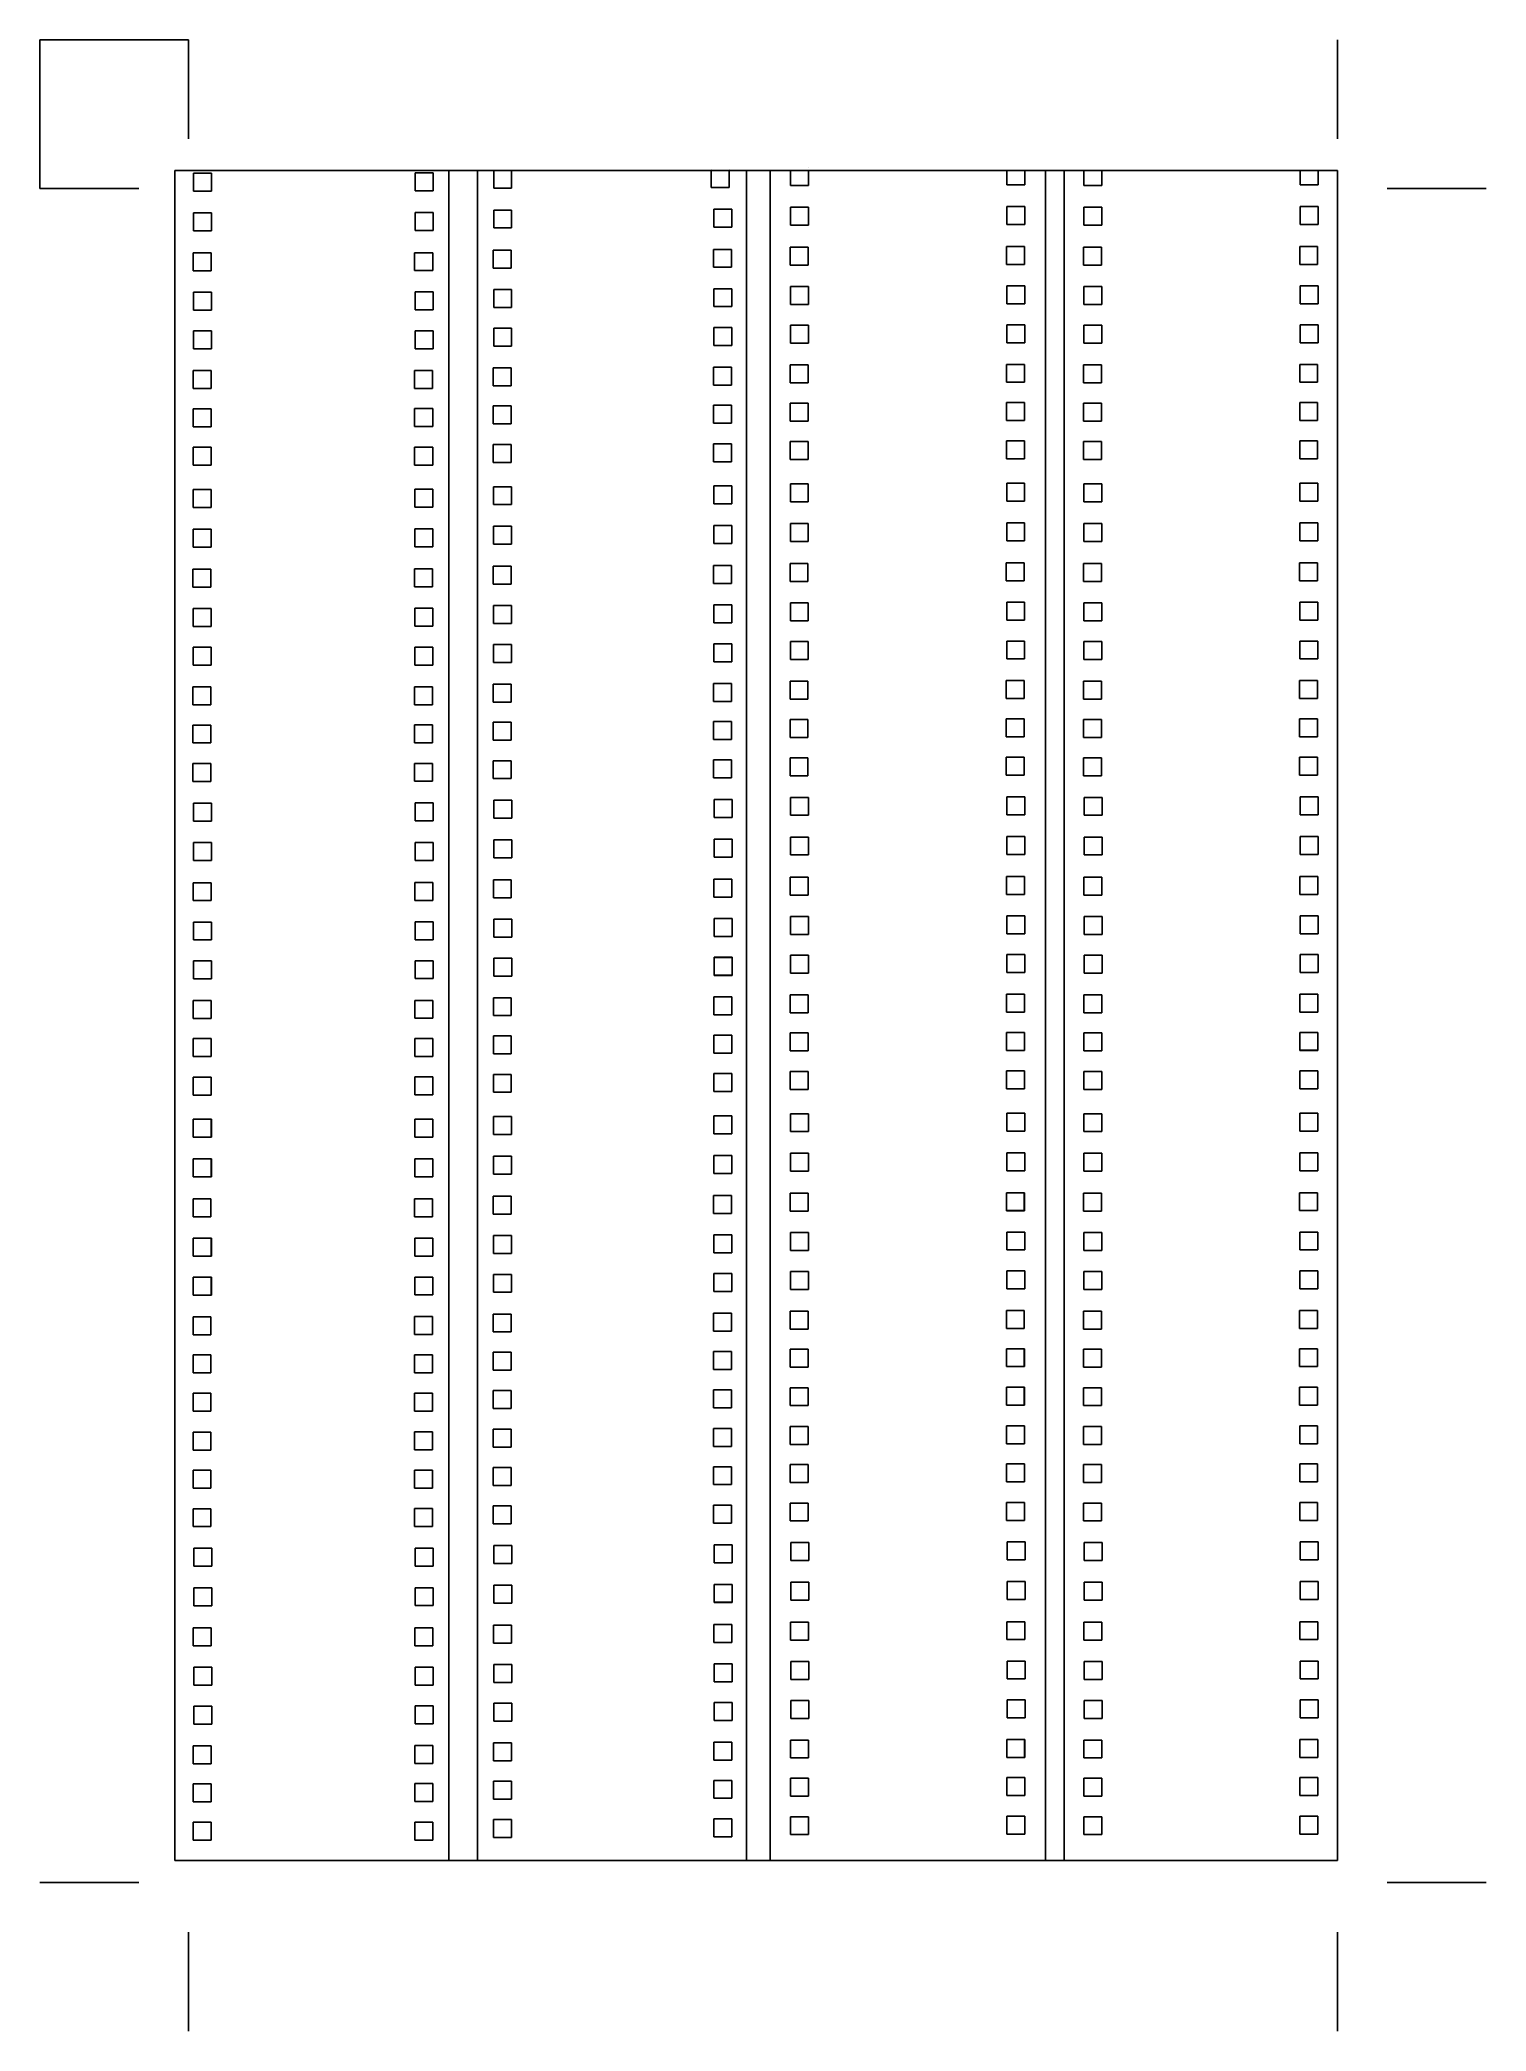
# Model space of a CAD drawing. Header units: millimetres. Extents: x 12 to 198, y -276 to -21.
import ezdxf

# ---------------------------------------------------------------- set-up
doc = ezdxf.new("R2010")
doc.units = ezdxf.units.MM

msp = doc.modelspace()

# ---------------------------------------------------------------- linework, layer by layer
at = {"color": 7, "linetype": 'Continuous'}
for p, q in [((12.5, -40.34), (12.5, -21.29)), ((12.5, -21.29), (31.55, -21.29)), ((31.55, -21.29), (31.55, -33.99)), ((31.55, -33.99), (31.55, -21.29)), ((178.71, -21.29), (178.71, -33.99)), ((29.79, -38.01), (176.22, -38.01)), ((29.79, -38.01), (29.79, -254.53)), ((64.9, -38.01), (64.9, -254.53)), ((68.54, -38.01), (68.54, -254.53)), ((70.63, -40.31), (70.63, -38.01)), ((70.63, -38.01), (72.93, -38.01)), ((70.63, -40.31), (70.63, -38.01)), ((70.63, -38.01), (72.93, -38.01)), ((72.93, -38.01), (72.93, -40.31)), ((72.93, -38.01), (72.93, -40.31)), ((98.5, -37.92), (98.5, -37.92)), ((98.5, -40.22), (98.5, -38.01)), ((98.5, -40.22), (98.5, -38.01)), ((100.8, -37.92), (100.8, -37.92)), ((100.8, -38.01), (100.8, -40.22)), ((100.8, -38.01), (100.8, -40.22)), ((103.01, -38.01), (103.01, -254.53)), ((106.06, -38.01), (106.06, -254.53)), ((108.66, -39.95), (108.66, -38.01)), ((108.66, -39.95), (108.66, -38.01)), ((110.96, -37.65), (110.96, -37.65)), ((110.96, -38.01), (110.96, -39.95)), ((110.96, -38.01), (110.96, -39.95)), ((136.36, -39.87), (136.36, -38.01)), ((136.36, -39.87), (136.36, -38.01)), ((138.66, -38.01), (138.66, -39.87)), ((138.66, -38.01), (138.66, -39.87)), ((141.33, -38.01), (141.33, -254.53)), ((143.69, -38.01), (143.69, -254.53)), ((146.24, -39.95), (146.24, -38.01)), ((146.24, -39.95), (146.24, -38.01)), ((148.54, -38.01), (148.54, -39.95)), ((148.54, -38.01), (148.54, -39.95)), ((173.92, -39.87), (173.92, -38.01)), ((173.92, -39.87), (173.92, -38.01)), ((176.22, -38.01), (176.22, -39.87)), ((176.22, -38.01), (178.71, -38.01)), ((176.22, -38.01), (176.22, -39.87)), ((178.71, -38.01), (178.71, -254.53)), ((12.5, -40.34), (25.2, -40.34)), ((12.5, -40.34), (25.2, -40.34)), ((32.18, -40.67), (32.18, -38.37)), ((32.18, -38.37), (34.48, -38.37)), ((32.18, -40.67), (32.18, -38.37)), ((32.18, -38.37), (34.48, -38.37)), ((34.48, -40.67), (32.18, -40.67)), ((34.48, -40.67), (32.18, -40.67)), ((34.48, -38.37), (34.48, -40.67)), ((34.48, -38.37), (34.48, -40.67)), ((60.56, -40.65), (60.56, -38.35)), ((60.56, -38.35), (62.86, -38.35)), ((60.56, -40.65), (60.56, -38.35)), ((60.56, -38.35), (62.86, -38.35)), ((62.86, -40.65), (60.56, -40.65)), ((62.86, -40.65), (60.56, -40.65)), ((62.86, -38.35), (62.86, -40.65)), ((62.86, -38.35), (62.86, -40.65)), ((72.93, -40.31), (70.63, -40.31)), ((72.93, -40.31), (70.63, -40.31)), ((100.8, -40.22), (98.5, -40.22)), ((100.8, -40.22), (98.5, -40.22)), ((110.96, -39.95), (108.66, -39.95)), ((110.96, -39.95), (108.66, -39.95)), ((138.66, -39.87), (136.36, -39.87)), ((138.66, -39.87), (136.36, -39.87)), ((148.54, -39.95), (146.24, -39.95)), ((148.54, -39.95), (146.24, -39.95)), ((176.22, -39.87), (173.92, -39.87)), ((176.22, -39.87), (173.92, -39.87)), ((197.76, -40.34), (185.06, -40.34)), ((70.63, -45.39), (70.63, -43.09)), ((70.63, -43.09), (72.93, -43.09)), ((70.63, -45.39), (70.63, -43.09)), ((70.63, -43.09), (72.93, -43.09)), ((72.93, -43.09), (72.93, -45.39)), ((72.93, -43.09), (72.93, -45.39)), ((98.85, -45.3), (98.85, -43)), ((98.85, -43), (101.15, -43)), ((98.85, -45.3), (98.85, -43)), ((98.85, -43), (101.15, -43)), ((101.15, -43), (101.15, -45.3)), ((101.15, -43), (101.15, -45.3)), ((108.66, -45.03), (108.66, -42.73)), ((108.66, -42.73), (110.96, -42.73)), ((108.66, -45.03), (108.66, -42.73)), ((108.66, -42.73), (110.96, -42.73)), ((110.96, -42.73), (110.96, -45.03)), ((110.96, -42.73), (110.96, -45.03)), ((136.36, -44.95), (136.36, -42.65)), ((136.36, -42.65), (138.66, -42.65)), ((136.36, -44.95), (136.36, -42.65)), ((136.36, -42.65), (138.66, -42.65)), ((138.66, -42.65), (138.66, -44.95)), ((138.66, -42.65), (138.66, -44.95)), ((146.24, -45.03), (146.24, -42.73)), ((146.24, -42.73), (148.54, -42.73)), ((146.24, -45.03), (146.24, -42.73)), ((146.24, -42.73), (148.54, -42.73)), ((148.54, -42.73), (148.54, -45.03)), ((148.54, -42.73), (148.54, -45.03)), ((173.92, -44.95), (173.92, -42.65)), ((173.92, -42.65), (176.22, -42.65)), ((173.92, -44.95), (173.92, -42.65)), ((173.92, -42.65), (176.22, -42.65)), ((176.22, -42.65), (176.22, -44.95)), ((176.22, -42.65), (176.22, -44.95)), ((32.18, -45.75), (32.18, -43.45)), ((32.18, -43.45), (34.48, -43.45)), ((32.18, -45.75), (32.18, -43.45)), ((32.18, -43.45), (34.48, -43.45)), ((34.48, -45.75), (32.18, -45.75)), ((34.48, -45.75), (32.18, -45.75)), ((34.48, -43.45), (34.48, -45.75)), ((34.48, -43.45), (34.48, -45.75)), ((60.56, -45.73), (60.56, -43.43)), ((60.56, -43.43), (62.86, -43.43)), ((60.56, -45.73), (60.56, -43.43)), ((60.56, -43.43), (62.86, -43.43)), ((62.86, -45.73), (60.56, -45.73)), ((62.86, -45.73), (60.56, -45.73)), ((62.86, -43.43), (62.86, -45.73)), ((62.86, -43.43), (62.86, -45.73)), ((72.93, -45.39), (70.63, -45.39)), ((72.93, -45.39), (70.63, -45.39)), ((101.15, -45.3), (98.85, -45.3)), ((101.15, -45.3), (98.85, -45.3)), ((110.96, -45.03), (108.66, -45.03)), ((110.96, -45.03), (108.66, -45.03)), ((138.66, -44.95), (136.36, -44.95)), ((138.66, -44.95), (136.36, -44.95)), ((148.54, -45.03), (146.24, -45.03)), ((148.54, -45.03), (146.24, -45.03)), ((176.22, -44.95), (173.92, -44.95)), ((176.22, -44.95), (173.92, -44.95)), ((70.58, -50.52), (70.58, -48.22)), ((70.58, -48.22), (72.88, -48.22)), ((70.58, -50.52), (70.58, -48.22)), ((70.58, -48.22), (72.88, -48.22)), ((72.88, -48.22), (72.88, -50.52)), ((72.88, -48.22), (72.88, -50.52)), ((98.8, -50.43), (98.8, -48.13)), ((98.8, -48.13), (101.1, -48.13)), ((98.8, -50.43), (98.8, -48.13)), ((98.8, -48.13), (101.1, -48.13)), ((101.1, -48.13), (101.1, -50.43)), ((101.1, -48.13), (101.1, -50.43)), ((108.61, -50.15), (108.61, -47.85)), ((108.61, -47.85), (110.91, -47.85)), ((108.61, -50.15), (108.61, -47.85)), ((108.61, -47.85), (110.91, -47.85)), ((110.91, -47.85), (110.91, -50.15)), ((110.91, -47.85), (110.91, -50.15)), ((136.32, -50.08), (136.32, -47.78)), ((136.32, -47.78), (138.62, -47.78)), ((136.32, -50.08), (136.32, -47.78)), ((136.32, -47.78), (138.62, -47.78)), ((138.62, -47.78), (138.62, -50.08)), ((138.62, -47.78), (138.62, -50.08)), ((146.19, -50.15), (146.19, -47.85)), ((146.19, -47.85), (148.49, -47.85)), ((146.19, -50.15), (146.19, -47.85)), ((146.19, -47.85), (148.49, -47.85)), ((148.49, -47.85), (148.49, -50.15)), ((148.49, -47.85), (148.49, -50.15)), ((173.87, -50.08), (173.87, -47.78)), ((173.87, -47.78), (176.17, -47.78)), ((173.87, -50.08), (173.87, -47.78)), ((173.87, -47.78), (176.17, -47.78)), ((176.17, -47.78), (176.17, -50.08)), ((176.17, -47.78), (176.17, -50.08)), ((32.13, -50.87), (32.13, -48.57)), ((32.13, -48.57), (34.43, -48.57)), ((32.13, -50.87), (32.13, -48.57)), ((32.13, -48.57), (34.43, -48.57)), ((34.43, -50.87), (32.13, -50.87)), ((34.43, -50.87), (32.13, -50.87)), ((34.43, -48.57), (34.43, -50.87)), ((34.43, -48.57), (34.43, -50.87)), ((60.51, -50.86), (60.51, -48.56)), ((60.51, -48.56), (62.82, -48.56)), ((60.51, -50.86), (60.51, -48.56)), ((60.51, -48.56), (62.82, -48.56)), ((62.82, -50.86), (60.51, -50.86)), ((62.82, -50.86), (60.51, -50.86)), ((62.82, -48.56), (62.82, -50.86)), ((62.82, -48.56), (62.82, -50.86)), ((72.88, -50.52), (70.58, -50.52)), ((72.88, -50.52), (70.58, -50.52)), ((101.1, -50.43), (98.8, -50.43)), ((101.1, -50.43), (98.8, -50.43)), ((110.91, -50.15), (108.61, -50.15)), ((110.91, -50.15), (108.61, -50.15)), ((138.62, -50.08), (136.32, -50.08)), ((138.62, -50.08), (136.32, -50.08)), ((148.49, -50.15), (146.19, -50.15)), ((148.49, -50.15), (146.19, -50.15)), ((176.17, -50.08), (173.87, -50.08)), ((176.17, -50.08), (173.87, -50.08)), ((70.63, -55.56), (70.63, -53.26)), ((70.63, -53.26), (72.93, -53.26)), ((70.63, -55.56), (70.63, -53.26)), ((70.63, -53.26), (72.93, -53.26)), ((72.93, -53.26), (72.93, -55.56)), ((72.93, -53.26), (72.93, -55.56)), ((98.85, -55.47), (98.85, -53.17)), ((98.85, -53.17), (101.15, -53.17)), ((98.85, -55.47), (98.85, -53.17)), ((98.85, -53.17), (101.15, -53.17)), ((101.15, -53.17), (101.15, -55.47)), ((101.15, -53.17), (101.15, -55.47)), ((108.66, -55.19), (108.66, -52.89)), ((108.66, -52.89), (110.96, -52.89)), ((108.66, -55.19), (108.66, -52.89)), ((108.66, -52.89), (110.96, -52.89)), ((110.96, -52.89), (110.96, -55.19)), ((110.96, -52.89), (110.96, -55.19)), ((136.36, -55.11), (136.36, -52.81)), ((136.36, -52.81), (138.66, -52.81)), ((136.36, -55.11), (136.36, -52.81)), ((136.36, -52.81), (138.66, -52.81)), ((138.66, -52.81), (138.66, -55.11)), ((138.66, -52.81), (138.66, -55.11)), ((146.24, -55.19), (146.24, -52.89)), ((146.24, -52.89), (148.54, -52.89)), ((146.24, -55.19), (146.24, -52.89)), ((146.24, -52.89), (148.54, -52.89)), ((148.54, -52.89), (148.54, -55.19)), ((148.54, -52.89), (148.54, -55.19)), ((173.92, -55.11), (173.92, -52.81)), ((173.92, -52.81), (176.22, -52.81)), ((173.92, -55.11), (173.92, -52.81)), ((173.92, -52.81), (176.22, -52.81)), ((176.22, -52.81), (176.22, -55.11)), ((176.22, -52.81), (176.22, -55.11)), ((32.18, -55.91), (32.18, -53.61)), ((32.18, -53.61), (34.48, -53.61)), ((32.18, -55.91), (32.18, -53.61)), ((32.18, -53.61), (34.48, -53.61)), ((34.48, -55.91), (32.18, -55.91)), ((34.48, -55.91), (32.18, -55.91)), ((34.48, -53.61), (34.48, -55.91)), ((34.48, -53.61), (34.48, -55.91)), ((60.56, -55.89), (60.56, -53.59)), ((60.56, -53.59), (62.86, -53.59)), ((60.56, -55.89), (60.56, -53.59)), ((60.56, -53.59), (62.86, -53.59)), ((62.86, -55.89), (60.56, -55.89)), ((62.86, -55.89), (60.56, -55.89)), ((62.86, -53.59), (62.86, -55.89)), ((62.86, -53.59), (62.86, -55.89)), ((72.93, -55.56), (70.63, -55.56)), ((72.93, -55.56), (70.63, -55.56)), ((101.15, -55.47), (98.85, -55.47)), ((101.15, -55.47), (98.85, -55.47)), ((110.96, -55.19), (108.66, -55.19)), ((110.96, -55.19), (108.66, -55.19)), ((138.66, -55.11), (136.36, -55.11)), ((138.66, -55.11), (136.36, -55.11)), ((148.54, -55.19), (146.24, -55.19)), ((148.54, -55.19), (146.24, -55.19)), ((176.22, -55.11), (173.92, -55.11)), ((176.22, -55.11), (173.92, -55.11)), ((32.18, -60.88), (32.18, -58.58)), ((32.18, -58.58), (34.48, -58.58)), ((32.18, -60.88), (32.18, -58.58)), ((32.18, -58.58), (34.48, -58.58)), ((34.48, -58.58), (34.48, -60.88)), ((34.48, -58.58), (34.48, -60.88)), ((60.56, -60.87), (60.56, -58.57)), ((60.56, -58.57), (62.86, -58.57)), ((60.56, -60.87), (60.56, -58.57)), ((60.56, -58.57), (62.86, -58.57)), ((62.86, -58.57), (62.86, -60.87)), ((62.86, -58.57), (62.86, -60.87)), ((70.63, -60.53), (70.63, -58.23)), ((70.63, -58.23), (72.93, -58.23)), ((70.63, -60.53), (70.63, -58.23)), ((70.63, -58.23), (72.93, -58.23)), ((72.93, -58.23), (72.93, -60.53)), ((72.93, -58.23), (72.93, -60.53)), ((98.85, -60.44), (98.85, -58.14)), ((98.85, -58.14), (101.15, -58.14)), ((98.85, -60.44), (98.85, -58.14)), ((98.85, -58.14), (101.15, -58.14)), ((101.15, -58.14), (101.15, -60.44)), ((101.15, -58.14), (101.15, -60.44)), ((108.66, -60.16), (108.66, -57.86)), ((108.66, -57.86), (110.96, -57.86)), ((108.66, -60.16), (108.66, -57.86)), ((108.66, -57.86), (110.96, -57.86)), ((110.96, -57.86), (110.96, -60.16)), ((110.96, -57.86), (110.96, -60.16)), ((136.36, -60.09), (136.36, -57.79)), ((136.36, -57.79), (138.66, -57.79)), ((136.36, -60.09), (136.36, -57.79)), ((136.36, -57.79), (138.66, -57.79)), ((138.66, -57.79), (138.66, -60.09)), ((138.66, -57.79), (138.66, -60.09)), ((146.24, -60.16), (146.24, -57.86)), ((146.24, -57.86), (148.54, -57.86)), ((146.24, -60.16), (146.24, -57.86)), ((146.24, -57.86), (148.54, -57.86)), ((148.54, -57.86), (148.54, -60.16)), ((148.54, -57.86), (148.54, -60.16)), ((173.92, -60.09), (173.92, -57.79)), ((173.92, -57.79), (176.22, -57.79)), ((173.92, -60.09), (173.92, -57.79)), ((173.92, -57.79), (176.22, -57.79)), ((176.22, -57.79), (176.22, -60.09)), ((176.22, -57.79), (176.22, -60.09)), ((34.48, -60.88), (32.18, -60.88)), ((34.48, -60.88), (32.18, -60.88)), ((62.86, -60.87), (60.56, -60.87)), ((62.86, -60.87), (60.56, -60.87)), ((72.93, -60.53), (70.63, -60.53)), ((72.93, -60.53), (70.63, -60.53)), ((101.15, -60.44), (98.85, -60.44)), ((101.15, -60.44), (98.85, -60.44)), ((110.96, -60.16), (108.66, -60.16)), ((110.96, -60.16), (108.66, -60.16)), ((138.66, -60.09), (136.36, -60.09)), ((138.66, -60.09), (136.36, -60.09)), ((148.54, -60.16), (146.24, -60.16)), ((148.54, -60.16), (146.24, -60.16)), ((176.22, -60.09), (173.92, -60.09)), ((176.22, -60.09), (173.92, -60.09)), ((32.13, -65.96), (32.13, -63.66)), ((32.13, -63.66), (34.43, -63.66)), ((32.13, -65.96), (32.13, -63.66)), ((32.13, -63.66), (34.43, -63.66)), ((34.43, -63.66), (34.43, -65.96)), ((34.43, -63.66), (34.43, -65.96)), ((60.51, -65.94), (60.51, -63.64)), ((60.51, -63.64), (62.81, -63.64)), ((60.51, -65.94), (60.51, -63.64)), ((60.51, -63.64), (62.81, -63.64)), ((62.81, -63.64), (62.81, -65.94)), ((62.81, -63.64), (62.81, -65.94)), ((70.58, -65.61), (70.58, -63.31)), ((70.58, -63.31), (72.88, -63.31)), ((70.58, -65.61), (70.58, -63.31)), ((70.58, -63.31), (72.88, -63.31)), ((72.88, -63.31), (72.88, -65.61)), ((72.88, -63.31), (72.88, -65.61)), ((98.8, -65.52), (98.8, -63.22)), ((98.8, -63.22), (101.1, -63.22)), ((98.8, -65.52), (98.8, -63.22)), ((98.8, -63.22), (101.1, -63.22)), ((101.1, -63.22), (101.1, -65.52)), ((101.1, -63.22), (101.1, -65.52)), ((108.61, -65.24), (108.61, -62.94)), ((108.61, -62.94), (110.91, -62.94)), ((108.61, -65.24), (108.61, -62.94)), ((108.61, -62.94), (110.91, -62.94)), ((110.91, -62.94), (110.91, -65.24)), ((110.91, -62.94), (110.91, -65.24)), ((136.32, -65.16), (136.32, -62.86)), ((136.32, -62.86), (138.62, -62.86)), ((136.32, -65.16), (136.32, -62.86)), ((136.32, -62.86), (138.62, -62.86)), ((138.62, -62.86), (138.62, -65.16)), ((138.62, -62.86), (138.62, -65.16)), ((146.19, -65.24), (146.19, -62.94)), ((146.19, -62.94), (148.49, -62.94)), ((146.19, -65.24), (146.19, -62.94)), ((146.19, -62.94), (148.49, -62.94)), ((148.49, -62.94), (148.49, -65.24)), ((148.49, -62.94), (148.49, -65.24)), ((173.87, -65.16), (173.87, -62.86)), ((173.87, -62.86), (176.17, -62.86)), ((173.87, -65.16), (173.87, -62.86)), ((173.87, -62.86), (176.17, -62.86)), ((176.17, -62.86), (176.17, -65.16)), ((176.17, -62.86), (176.17, -65.16)), ((34.43, -65.96), (32.13, -65.96)), ((34.43, -65.96), (32.13, -65.96)), ((62.81, -65.94), (60.51, -65.94)), ((62.81, -65.94), (60.51, -65.94)), ((72.88, -65.61), (70.58, -65.61)), ((72.88, -65.61), (70.58, -65.61)), ((101.1, -65.52), (98.8, -65.52)), ((101.1, -65.52), (98.8, -65.52)), ((110.91, -65.24), (108.61, -65.24)), ((110.91, -65.24), (108.61, -65.24)), ((138.62, -65.16), (136.32, -65.16)), ((138.62, -65.16), (136.32, -65.16)), ((148.49, -65.24), (146.19, -65.24)), ((148.49, -65.24), (146.19, -65.24)), ((176.17, -65.16), (173.87, -65.16)), ((176.17, -65.16), (173.87, -65.16)), ((32.13, -70.85), (32.13, -68.55)), ((32.13, -68.55), (34.43, -68.55)), ((32.13, -70.85), (32.13, -68.55)), ((32.13, -68.55), (34.43, -68.55)), ((34.43, -68.55), (34.43, -70.85)), ((34.43, -68.55), (34.43, -70.85)), ((60.51, -70.83), (60.51, -68.53)), ((60.51, -68.53), (62.82, -68.53)), ((60.51, -70.83), (60.51, -68.53)), ((60.51, -68.53), (62.82, -68.53)), ((62.82, -68.53), (62.82, -70.83)), ((62.82, -68.53), (62.82, -70.83)), ((70.58, -70.49), (70.58, -68.19)), ((70.58, -68.19), (72.88, -68.19)), ((70.58, -70.49), (70.58, -68.19)), ((70.58, -68.19), (72.88, -68.19)), ((72.88, -68.19), (72.88, -70.49)), ((72.88, -68.19), (72.88, -70.49)), ((98.8, -70.4), (98.8, -68.1)), ((98.8, -68.1), (101.1, -68.1)), ((98.8, -70.4), (98.8, -68.1)), ((98.8, -68.1), (101.1, -68.1)), ((101.1, -68.1), (101.1, -70.4)), ((101.1, -68.1), (101.1, -70.4)), ((108.61, -70.13), (108.61, -67.83)), ((108.61, -67.83), (110.91, -67.83)), ((108.61, -70.13), (108.61, -67.83)), ((108.61, -67.83), (110.91, -67.83)), ((110.91, -67.83), (110.91, -70.13)), ((110.91, -67.83), (110.91, -70.13)), ((136.32, -70.05), (136.32, -67.75)), ((136.32, -67.75), (138.62, -67.75)), ((136.32, -70.05), (136.32, -67.75)), ((136.32, -67.75), (138.62, -67.75)), ((138.62, -67.75), (138.62, -70.05)), ((138.62, -67.75), (138.62, -70.05)), ((146.19, -70.13), (146.19, -67.83)), ((146.19, -67.83), (148.49, -67.83)), ((146.19, -70.13), (146.19, -67.83)), ((146.19, -67.83), (148.49, -67.83)), ((148.49, -67.83), (148.49, -70.13)), ((148.49, -67.83), (148.49, -70.13)), ((173.87, -70.05), (173.87, -67.75)), ((173.87, -67.75), (176.17, -67.75)), ((173.87, -70.05), (173.87, -67.75)), ((173.87, -67.75), (176.17, -67.75)), ((176.17, -67.75), (176.17, -70.05)), ((176.17, -67.75), (176.17, -70.05)), ((34.43, -70.85), (32.13, -70.85)), ((34.43, -70.85), (32.13, -70.85)), ((62.82, -70.83), (60.51, -70.83)), ((62.82, -70.83), (60.51, -70.83)), ((72.88, -70.49), (70.58, -70.49)), ((72.88, -70.49), (70.58, -70.49)), ((101.1, -70.4), (98.8, -70.4)), ((101.1, -70.4), (98.8, -70.4)), ((110.91, -70.13), (108.61, -70.13)), ((110.91, -70.13), (108.61, -70.13)), ((138.62, -70.05), (136.32, -70.05)), ((138.62, -70.05), (136.32, -70.05)), ((148.49, -70.13), (146.19, -70.13)), ((148.49, -70.13), (146.19, -70.13)), ((176.17, -70.05), (173.87, -70.05)), ((176.17, -70.05), (173.87, -70.05)), ((32.13, -75.78), (32.13, -73.48)), ((32.13, -73.48), (34.43, -73.48)), ((32.13, -75.78), (32.13, -73.48)), ((32.13, -73.48), (34.43, -73.48)), ((34.43, -73.48), (34.43, -75.78)), ((34.43, -73.48), (34.43, -75.78)), ((60.51, -75.76), (60.51, -73.46)), ((60.51, -73.46), (62.82, -73.46)), ((60.51, -75.76), (60.51, -73.46)), ((60.51, -73.46), (62.82, -73.46)), ((62.82, -73.46), (62.82, -75.76)), ((62.82, -73.46), (62.82, -75.76)), ((70.58, -75.42), (70.58, -73.12)), ((70.58, -73.12), (72.88, -73.12)), ((70.58, -75.42), (70.58, -73.12)), ((70.58, -73.12), (72.88, -73.12)), ((72.88, -73.12), (72.88, -75.42)), ((72.88, -73.12), (72.88, -75.42)), ((98.8, -75.33), (98.8, -73.03)), ((98.8, -73.03), (101.1, -73.03)), ((98.8, -75.33), (98.8, -73.03)), ((98.8, -73.03), (101.1, -73.03)), ((101.1, -73.03), (101.1, -75.33)), ((101.1, -73.03), (101.1, -75.33)), ((108.61, -75.05), (108.61, -72.75)), ((108.61, -72.75), (110.91, -72.75)), ((108.61, -75.05), (108.61, -72.75)), ((108.61, -72.75), (110.91, -72.75)), ((110.91, -72.75), (110.91, -75.05)), ((110.91, -72.75), (110.91, -75.05)), ((136.32, -74.98), (136.32, -72.68)), ((136.32, -72.68), (138.62, -72.68)), ((136.32, -74.98), (136.32, -72.68)), ((136.32, -72.68), (138.62, -72.68)), ((138.62, -72.68), (138.62, -74.98)), ((138.62, -72.68), (138.62, -74.98)), ((146.19, -75.05), (146.19, -72.75)), ((146.19, -72.75), (148.49, -72.75)), ((146.19, -75.05), (146.19, -72.75)), ((146.19, -72.75), (148.49, -72.75)), ((148.49, -72.75), (148.49, -75.05)), ((148.49, -72.75), (148.49, -75.05)), ((173.87, -74.98), (173.87, -72.68)), ((173.87, -72.68), (176.17, -72.68)), ((173.87, -74.98), (173.87, -72.68)), ((173.87, -72.68), (176.17, -72.68)), ((176.17, -72.68), (176.17, -74.98)), ((176.17, -72.68), (176.17, -74.98)), ((34.43, -75.78), (32.13, -75.78)), ((34.43, -75.78), (32.13, -75.78)), ((62.82, -75.76), (60.51, -75.76)), ((62.82, -75.76), (60.51, -75.76)), ((72.88, -75.42), (70.58, -75.42)), ((72.88, -75.42), (70.58, -75.42)), ((101.1, -75.33), (98.8, -75.33)), ((101.1, -75.33), (98.8, -75.33)), ((110.91, -75.05), (108.61, -75.05)), ((110.91, -75.05), (108.61, -75.05)), ((138.62, -74.98), (136.32, -74.98)), ((138.62, -74.98), (136.32, -74.98)), ((148.49, -75.05), (146.19, -75.05)), ((148.49, -75.05), (146.19, -75.05)), ((176.17, -74.98), (173.87, -74.98)), ((176.17, -74.98), (173.87, -74.98)), ((32.15, -81.18), (32.15, -78.88)), ((32.15, -78.88), (34.45, -78.88)), ((32.15, -81.18), (32.15, -78.88)), ((32.15, -78.88), (34.45, -78.88)), ((34.45, -78.88), (34.45, -81.18)), ((34.45, -78.88), (34.45, -81.18)), ((60.54, -81.16), (60.54, -78.86)), ((60.54, -78.86), (62.84, -78.86)), ((60.54, -81.16), (60.54, -78.86)), ((60.54, -78.86), (62.84, -78.86)), ((62.84, -78.86), (62.84, -81.16)), ((62.84, -78.86), (62.84, -81.16)), ((70.61, -80.83), (70.61, -78.53)), ((70.61, -78.53), (72.91, -78.53)), ((70.61, -80.83), (70.61, -78.53)), ((70.61, -78.53), (72.91, -78.53)), ((72.91, -78.53), (72.91, -80.83)), ((72.91, -78.53), (72.91, -80.83)), ((98.83, -80.74), (98.83, -78.44)), ((98.83, -78.44), (101.13, -78.44)), ((98.83, -80.74), (98.83, -78.44)), ((98.83, -78.44), (101.13, -78.44)), ((101.13, -78.44), (101.13, -80.74)), ((101.13, -78.44), (101.13, -80.74)), ((108.63, -80.46), (108.63, -78.16)), ((108.63, -78.16), (110.93, -78.16)), ((108.63, -80.46), (108.63, -78.16)), ((108.63, -78.16), (110.93, -78.16)), ((110.93, -78.16), (110.93, -80.46)), ((110.93, -78.16), (110.93, -80.46)), ((136.34, -80.38), (136.34, -78.08)), ((136.34, -78.08), (138.64, -78.08)), ((136.34, -80.38), (136.34, -78.08)), ((136.34, -78.08), (138.64, -78.08)), ((138.64, -78.08), (138.64, -80.38)), ((138.64, -78.08), (138.64, -80.38)), ((146.22, -80.46), (146.22, -78.16)), ((146.22, -78.16), (148.52, -78.16)), ((146.22, -80.46), (146.22, -78.16)), ((146.22, -78.16), (148.52, -78.16)), ((148.52, -78.16), (148.52, -80.46)), ((148.52, -78.16), (148.52, -80.46)), ((173.9, -80.38), (173.9, -78.08)), ((173.9, -78.08), (176.2, -78.08)), ((173.9, -80.38), (173.9, -78.08)), ((173.9, -78.08), (176.2, -78.08)), ((176.2, -78.08), (176.2, -80.38)), ((176.2, -78.08), (176.2, -80.38)), ((34.45, -81.18), (32.15, -81.18)), ((34.45, -81.18), (32.15, -81.18)), ((62.84, -81.16), (60.54, -81.16)), ((62.84, -81.16), (60.54, -81.16)), ((72.91, -80.83), (70.61, -80.83)), ((72.91, -80.83), (70.61, -80.83)), ((101.13, -80.74), (98.83, -80.74)), ((101.13, -80.74), (98.83, -80.74)), ((110.93, -80.46), (108.63, -80.46)), ((110.93, -80.46), (108.63, -80.46)), ((138.64, -80.38), (136.34, -80.38)), ((138.64, -80.38), (136.34, -80.38)), ((148.52, -80.46), (146.22, -80.46)), ((148.52, -80.46), (146.22, -80.46)), ((176.2, -80.38), (173.9, -80.38)), ((176.2, -80.38), (173.9, -80.38)), ((32.15, -86.26), (32.15, -83.96)), ((32.15, -83.96), (34.45, -83.96)), ((32.15, -86.26), (32.15, -83.96)), ((32.15, -83.96), (34.45, -83.96)), ((34.45, -83.96), (34.45, -86.26)), ((34.45, -83.96), (34.45, -86.26)), ((60.54, -86.24), (60.54, -83.94)), ((60.54, -83.94), (62.84, -83.94)), ((60.54, -86.24), (60.54, -83.94)), ((60.54, -83.94), (62.84, -83.94)), ((62.84, -83.94), (62.84, -86.24)), ((62.84, -83.94), (62.84, -86.24)), ((70.61, -85.9), (70.61, -83.6)), ((70.61, -83.6), (72.91, -83.6)), ((70.61, -85.91), (70.61, -83.6)), ((70.61, -83.6), (72.91, -83.6)), ((72.91, -83.6), (72.91, -85.9)), ((72.91, -83.6), (72.91, -85.91)), ((98.83, -85.81), (98.83, -83.51)), ((98.83, -83.51), (101.13, -83.51)), ((98.83, -85.81), (98.83, -83.51)), ((98.83, -83.51), (101.13, -83.51)), ((101.13, -83.51), (101.13, -85.81)), ((101.13, -83.51), (101.13, -85.81)), ((108.63, -85.54), (108.63, -83.24)), ((108.63, -83.24), (110.93, -83.24)), ((108.63, -85.54), (108.63, -83.24)), ((108.63, -83.24), (110.93, -83.24)), ((110.93, -83.24), (110.93, -85.54)), ((110.93, -83.24), (110.93, -85.54)), ((136.34, -85.46), (136.34, -83.16)), ((136.34, -83.16), (138.64, -83.16)), ((136.34, -85.46), (136.34, -83.16)), ((136.34, -83.16), (138.64, -83.16)), ((138.64, -83.16), (138.64, -85.46)), ((138.64, -83.16), (138.64, -85.46)), ((146.22, -85.54), (146.22, -83.24)), ((146.22, -83.24), (148.52, -83.24)), ((146.22, -85.54), (146.22, -83.24)), ((146.22, -83.24), (148.52, -83.24)), ((148.52, -83.24), (148.52, -85.54)), ((148.52, -83.24), (148.52, -85.54)), ((173.9, -85.46), (173.9, -83.16)), ((173.9, -83.16), (176.2, -83.16)), ((173.9, -85.46), (173.9, -83.16)), ((173.9, -83.16), (176.2, -83.16)), ((176.2, -83.16), (176.2, -85.46)), ((176.2, -83.16), (176.2, -85.46)), ((34.45, -86.26), (32.15, -86.26)), ((34.45, -86.26), (32.15, -86.26)), ((62.84, -86.24), (60.54, -86.24)), ((62.84, -86.24), (60.54, -86.24)), ((72.91, -85.9), (70.61, -85.9)), ((72.91, -85.91), (70.61, -85.91)), ((101.13, -85.81), (98.83, -85.81)), ((101.13, -85.81), (98.83, -85.81)), ((110.93, -85.54), (108.63, -85.54)), ((110.93, -85.54), (108.63, -85.54)), ((138.64, -85.46), (136.34, -85.46)), ((138.64, -85.46), (136.34, -85.46)), ((148.52, -85.54), (146.22, -85.54)), ((148.52, -85.54), (146.22, -85.54)), ((176.2, -85.46), (173.9, -85.46)), ((176.2, -85.46), (173.9, -85.46)), ((32.11, -91.39), (32.11, -89.09)), ((32.11, -89.09), (34.41, -89.09)), ((32.11, -91.39), (32.11, -89.09)), ((32.11, -89.09), (34.41, -89.09)), ((34.41, -89.09), (34.41, -91.39)), ((34.41, -89.09), (34.41, -91.39)), ((60.49, -91.37), (60.49, -89.07)), ((60.49, -89.07), (62.79, -89.07)), ((60.49, -91.37), (60.49, -89.07)), ((60.49, -89.07), (62.79, -89.07)), ((62.79, -89.07), (62.79, -91.37)), ((62.79, -89.07), (62.79, -91.37)), ((70.56, -91.03), (70.56, -88.73)), ((70.56, -88.73), (72.86, -88.73)), ((70.56, -91.03), (70.56, -88.73)), ((70.56, -88.73), (72.86, -88.73)), ((72.86, -88.73), (72.86, -91.03)), ((72.86, -88.73), (72.86, -91.03)), ((98.78, -90.94), (98.78, -88.64)), ((98.78, -88.64), (101.08, -88.64)), ((98.78, -90.94), (98.78, -88.64)), ((98.78, -88.64), (101.08, -88.64)), ((101.08, -88.64), (101.08, -90.94)), ((101.08, -88.64), (101.08, -90.94)), ((108.59, -90.67), (108.59, -88.37)), ((108.59, -88.37), (110.89, -88.37)), ((108.59, -90.67), (108.59, -88.37)), ((108.59, -88.37), (110.89, -88.37)), ((110.89, -88.37), (110.89, -90.67)), ((110.89, -88.37), (110.89, -90.67)), ((136.29, -90.59), (136.29, -88.29)), ((136.29, -88.29), (138.59, -88.29)), ((136.29, -90.59), (136.29, -88.29)), ((136.29, -88.29), (138.59, -88.29)), ((138.59, -88.29), (138.59, -90.59)), ((138.59, -88.29), (138.59, -90.59)), ((146.17, -90.67), (146.17, -88.37)), ((146.17, -88.37), (148.47, -88.37)), ((146.17, -90.67), (146.17, -88.37)), ((146.17, -88.37), (148.47, -88.37)), ((148.47, -88.37), (148.47, -90.67)), ((148.47, -88.37), (148.47, -90.67)), ((173.85, -90.59), (173.85, -88.29)), ((173.85, -88.29), (176.15, -88.29)), ((173.85, -90.59), (173.85, -88.29)), ((173.85, -88.29), (176.15, -88.29)), ((176.15, -88.29), (176.15, -90.59)), ((176.15, -88.29), (176.15, -90.59)), ((34.41, -91.39), (32.11, -91.39)), ((34.41, -91.39), (32.11, -91.39)), ((62.79, -91.37), (60.49, -91.37)), ((62.79, -91.37), (60.49, -91.37)), ((72.86, -91.03), (70.56, -91.03)), ((72.86, -91.03), (70.56, -91.03)), ((101.08, -90.94), (98.78, -90.94)), ((101.08, -90.94), (98.78, -90.94)), ((110.89, -90.67), (108.59, -90.67)), ((110.89, -90.67), (108.59, -90.67)), ((138.59, -90.59), (136.29, -90.59)), ((138.59, -90.59), (136.29, -90.59)), ((148.47, -90.67), (146.17, -90.67)), ((148.47, -90.67), (146.17, -90.67)), ((176.15, -90.59), (173.85, -90.59)), ((176.15, -90.59), (173.85, -90.59)), ((32.15, -96.43), (32.15, -94.13)), ((32.15, -94.13), (34.45, -94.13)), ((32.15, -96.43), (32.15, -94.13)), ((32.15, -94.13), (34.45, -94.13)), ((34.45, -94.13), (34.45, -96.43)), ((34.45, -94.13), (34.45, -96.43)), ((60.54, -96.41), (60.54, -94.11)), ((60.54, -94.11), (62.84, -94.11)), ((60.54, -96.41), (60.54, -94.11)), ((60.54, -94.11), (62.84, -94.11)), ((62.84, -94.11), (62.84, -96.41)), ((62.84, -94.11), (62.84, -96.41)), ((70.61, -96.07), (70.61, -93.77)), ((70.61, -93.77), (72.91, -93.77)), ((70.61, -96.07), (70.61, -93.77)), ((70.61, -93.77), (72.91, -93.77)), ((72.91, -93.77), (72.91, -96.07)), ((72.91, -93.77), (72.91, -96.07)), ((98.83, -95.98), (98.83, -93.68)), ((98.83, -93.68), (101.13, -93.68)), ((98.83, -95.98), (98.83, -93.68)), ((98.83, -93.68), (101.13, -93.68)), ((101.13, -93.68), (101.13, -95.98)), ((101.13, -93.68), (101.13, -95.98)), ((108.63, -95.7), (108.63, -93.4)), ((108.63, -93.4), (110.93, -93.4)), ((108.63, -95.7), (108.63, -93.4)), ((108.63, -93.4), (110.93, -93.4)), ((110.93, -93.4), (110.93, -95.7)), ((110.93, -93.4), (110.93, -95.7)), ((136.34, -95.63), (136.34, -93.33)), ((136.34, -93.33), (138.64, -93.33)), ((136.34, -95.63), (136.34, -93.33)), ((136.34, -93.33), (138.64, -93.33)), ((138.64, -93.33), (138.64, -95.63)), ((138.64, -93.33), (138.64, -95.63)), ((146.22, -95.7), (146.22, -93.4)), ((146.22, -93.4), (148.52, -93.4)), ((146.22, -95.7), (146.22, -93.4)), ((146.22, -93.4), (148.52, -93.4)), ((148.52, -93.4), (148.52, -95.7)), ((148.52, -93.4), (148.52, -95.7)), ((173.9, -95.63), (173.9, -93.33)), ((173.9, -93.33), (176.2, -93.33)), ((173.9, -95.63), (173.9, -93.33)), ((173.9, -93.33), (176.2, -93.33)), ((176.2, -93.33), (176.2, -95.63)), ((176.2, -93.33), (176.2, -95.63)), ((34.45, -96.43), (32.15, -96.43)), ((34.45, -96.43), (32.15, -96.43)), ((62.84, -96.41), (60.54, -96.41)), ((62.84, -96.41), (60.54, -96.41)), ((72.91, -96.07), (70.61, -96.07)), ((72.91, -96.07), (70.61, -96.07)), ((101.13, -95.98), (98.83, -95.98)), ((101.13, -95.98), (98.83, -95.98)), ((110.93, -95.7), (108.63, -95.7)), ((110.93, -95.7), (108.63, -95.7)), ((138.64, -95.63), (136.34, -95.63)), ((138.64, -95.63), (136.34, -95.63)), ((148.52, -95.7), (146.22, -95.7)), ((148.52, -95.7), (146.22, -95.7)), ((176.2, -95.63), (173.9, -95.63)), ((176.2, -95.63), (173.9, -95.63)), ((32.15, -101.4), (32.15, -99.1)), ((32.15, -99.1), (34.45, -99.1)), ((32.15, -101.4), (32.15, -99.1)), ((32.15, -99.1), (34.45, -99.1)), ((34.45, -99.1), (34.45, -101.4)), ((34.45, -99.1), (34.45, -101.4)), ((60.54, -101.38), (60.54, -99.08)), ((60.54, -99.08), (62.84, -99.08)), ((60.54, -101.38), (60.54, -99.08)), ((60.54, -99.08), (62.84, -99.08)), ((62.84, -99.08), (62.84, -101.38)), ((62.84, -99.08), (62.84, -101.38)), ((70.61, -101.04), (70.61, -98.74)), ((70.61, -98.74), (72.91, -98.74)), ((70.61, -101.04), (70.61, -98.74)), ((70.61, -98.74), (72.91, -98.74)), ((72.91, -98.74), (72.91, -101.04)), ((72.91, -98.74), (72.91, -101.04)), ((98.83, -100.95), (98.83, -98.65)), ((98.83, -98.65), (101.13, -98.65)), ((98.83, -100.95), (98.83, -98.65)), ((98.83, -98.65), (101.13, -98.65)), ((101.13, -98.65), (101.13, -100.95)), ((101.13, -98.65), (101.13, -100.95)), ((108.63, -100.68), (108.63, -98.38)), ((108.63, -98.38), (110.93, -98.38)), ((108.63, -100.68), (108.63, -98.38)), ((108.63, -98.38), (110.93, -98.38)), ((110.93, -98.38), (110.93, -100.68)), ((110.93, -98.38), (110.93, -100.68)), ((136.34, -100.6), (136.34, -98.3)), ((136.34, -98.3), (138.64, -98.3)), ((136.34, -100.6), (136.34, -98.3)), ((136.34, -98.3), (138.64, -98.3)), ((138.64, -98.3), (138.64, -100.6)), ((138.64, -98.3), (138.64, -100.6)), ((146.22, -100.68), (146.22, -98.38)), ((146.22, -98.38), (148.52, -98.38)), ((146.22, -100.68), (146.22, -98.38)), ((146.22, -98.38), (148.52, -98.38)), ((148.52, -98.38), (148.52, -100.68)), ((148.52, -98.38), (148.52, -100.68)), ((173.9, -100.6), (173.9, -98.3)), ((173.9, -98.3), (176.2, -98.3)), ((173.9, -100.6), (173.9, -98.3)), ((173.9, -98.3), (176.2, -98.3)), ((176.2, -98.3), (176.2, -100.6)), ((176.2, -98.3), (176.2, -100.6)), ((34.45, -101.4), (32.15, -101.4)), ((34.45, -101.4), (32.15, -101.4)), ((62.84, -101.38), (60.54, -101.38)), ((62.84, -101.38), (60.54, -101.38)), ((72.91, -101.04), (70.61, -101.04)), ((72.91, -101.04), (70.61, -101.04)), ((101.13, -100.95), (98.83, -100.95)), ((101.13, -100.95), (98.83, -100.95)), ((110.93, -100.68), (108.63, -100.68)), ((110.93, -100.68), (108.63, -100.68)), ((138.64, -100.6), (136.34, -100.6)), ((138.64, -100.6), (136.34, -100.6)), ((148.52, -100.68), (146.22, -100.68)), ((148.52, -100.68), (146.22, -100.68)), ((176.2, -100.6), (173.9, -100.6)), ((176.2, -100.6), (173.9, -100.6)), ((32.11, -106.48), (32.11, -104.18)), ((32.11, -104.18), (34.41, -104.18)), ((32.11, -106.48), (32.11, -104.18)), ((32.11, -104.18), (34.41, -104.18)), ((34.41, -104.18), (34.41, -106.48)), ((34.41, -104.18), (34.41, -106.48)), ((60.49, -106.46), (60.49, -104.16)), ((60.49, -104.16), (62.79, -104.16)), ((60.49, -106.46), (60.49, -104.16)), ((60.49, -104.16), (62.79, -104.16)), ((62.79, -104.16), (62.79, -106.46)), ((62.79, -104.16), (62.79, -106.46)), ((70.56, -106.12), (70.56, -103.82)), ((70.56, -103.82), (72.86, -103.82)), ((70.56, -106.12), (70.56, -103.82)), ((70.56, -103.82), (72.86, -103.82)), ((72.86, -103.82), (72.86, -106.12)), ((72.86, -103.82), (72.86, -106.12)), ((98.78, -106.03), (98.78, -103.73)), ((98.78, -103.73), (101.08, -103.73)), ((98.78, -106.03), (98.78, -103.73)), ((98.78, -103.73), (101.08, -103.73)), ((101.08, -103.73), (101.08, -106.03)), ((101.08, -103.73), (101.08, -106.03)), ((108.59, -105.75), (108.59, -103.45)), ((108.59, -103.45), (110.89, -103.45)), ((108.59, -105.75), (108.59, -103.45)), ((108.59, -103.45), (110.89, -103.45)), ((110.89, -103.45), (110.89, -105.75)), ((110.89, -103.45), (110.89, -105.75)), ((136.29, -105.68), (136.29, -103.38)), ((136.29, -103.38), (138.59, -103.38)), ((136.29, -105.68), (136.29, -103.38)), ((136.29, -103.38), (138.59, -103.38)), ((138.59, -103.38), (138.59, -105.68)), ((138.59, -103.38), (138.59, -105.68)), ((146.17, -105.75), (146.17, -103.45)), ((146.17, -103.45), (148.47, -103.45)), ((146.17, -105.75), (146.17, -103.45)), ((146.17, -103.45), (148.47, -103.45)), ((148.47, -103.45), (148.47, -105.75)), ((148.47, -103.45), (148.47, -105.75)), ((173.85, -105.68), (173.85, -103.38)), ((173.85, -103.38), (176.15, -103.38)), ((173.85, -105.68), (173.85, -103.38)), ((173.85, -103.38), (176.15, -103.38)), ((176.15, -103.38), (176.15, -105.68)), ((176.15, -103.38), (176.15, -105.68)), ((34.41, -106.48), (32.11, -106.48)), ((34.41, -106.48), (32.11, -106.48)), ((62.79, -106.46), (60.49, -106.46)), ((62.79, -106.46), (60.49, -106.46)), ((72.86, -106.12), (70.56, -106.12)), ((72.86, -106.12), (70.56, -106.12)), ((101.08, -106.03), (98.78, -106.03)), ((101.08, -106.03), (98.78, -106.03)), ((110.89, -105.75), (108.59, -105.75)), ((110.89, -105.75), (108.59, -105.75)), ((138.59, -105.68), (136.29, -105.68)), ((138.59, -105.68), (136.29, -105.68)), ((148.47, -105.75), (146.17, -105.75)), ((148.47, -105.75), (146.17, -105.75)), ((176.15, -105.68), (173.85, -105.68)), ((176.15, -105.68), (173.85, -105.68)), ((32.11, -111.36), (32.11, -109.06)), ((32.11, -109.06), (34.41, -109.06)), ((32.11, -111.36), (32.11, -109.06)), ((32.11, -109.06), (34.41, -109.06)), ((34.41, -109.06), (34.41, -111.36)), ((34.41, -109.06), (34.41, -111.36)), ((60.49, -111.34), (60.49, -109.04)), ((60.49, -109.04), (62.79, -109.04)), ((60.49, -111.34), (60.49, -109.04)), ((60.49, -109.04), (62.79, -109.04)), ((62.79, -109.04), (62.79, -111.34)), ((62.79, -109.04), (62.79, -111.34)), ((70.56, -111.01), (70.56, -108.71)), ((70.56, -108.71), (72.86, -108.71)), ((70.56, -111.01), (70.56, -108.71)), ((70.56, -108.71), (72.86, -108.71)), ((72.86, -108.71), (72.86, -111.01)), ((72.86, -108.71), (72.86, -111.01)), ((98.78, -110.92), (98.78, -108.62)), ((98.78, -108.62), (101.08, -108.62)), ((98.78, -110.91), (98.78, -108.62)), ((98.78, -108.62), (101.08, -108.62)), ((101.08, -108.62), (101.08, -110.92)), ((101.08, -108.62), (101.08, -110.91)), ((108.59, -110.64), (108.59, -108.34)), ((108.59, -108.34), (110.89, -108.34)), ((108.59, -110.64), (108.59, -108.34)), ((108.59, -108.34), (110.89, -108.34)), ((110.89, -108.34), (110.89, -110.64)), ((110.89, -108.34), (110.89, -110.64)), ((136.29, -110.56), (136.29, -108.26)), ((136.29, -108.26), (138.59, -108.26)), ((136.29, -110.56), (136.29, -108.26)), ((136.29, -108.26), (138.59, -108.26)), ((138.59, -108.26), (138.59, -110.56)), ((138.59, -108.26), (138.59, -110.56)), ((146.17, -110.64), (146.17, -108.34)), ((146.17, -108.34), (148.47, -108.34)), ((146.17, -110.64), (146.17, -108.34)), ((146.17, -108.34), (148.47, -108.34)), ((148.47, -108.34), (148.47, -110.64)), ((148.47, -108.34), (148.47, -110.64)), ((173.85, -110.56), (173.85, -108.26)), ((173.85, -108.26), (176.15, -108.26)), ((173.85, -110.56), (173.85, -108.26)), ((173.85, -108.26), (176.15, -108.26)), ((176.15, -108.26), (176.15, -110.56)), ((176.15, -108.26), (176.15, -110.56)), ((34.41, -111.36), (32.11, -111.36)), ((34.41, -111.36), (32.11, -111.36)), ((62.79, -111.34), (60.49, -111.34)), ((62.79, -111.34), (60.49, -111.34)), ((72.86, -111.01), (70.56, -111.01)), ((72.86, -111.01), (70.56, -111.01)), ((101.08, -110.91), (98.78, -110.91)), ((101.08, -110.92), (98.78, -110.92)), ((110.89, -110.64), (108.59, -110.64)), ((110.89, -110.64), (108.59, -110.64)), ((138.59, -110.56), (136.29, -110.56)), ((138.59, -110.56), (136.29, -110.56)), ((148.47, -110.64), (146.17, -110.64)), ((148.47, -110.64), (146.17, -110.64)), ((176.15, -110.56), (173.85, -110.56)), ((176.15, -110.56), (173.85, -110.56)), ((32.11, -116.29), (32.11, -113.99)), ((32.11, -113.99), (34.41, -113.99)), ((32.11, -116.29), (32.11, -113.99)), ((32.11, -113.99), (34.41, -113.99)), ((34.41, -113.99), (34.41, -116.29)), ((34.41, -113.99), (34.41, -116.29)), ((60.49, -116.27), (60.49, -113.97)), ((60.49, -113.97), (62.79, -113.97)), ((60.49, -116.27), (60.49, -113.97)), ((60.49, -113.97), (62.79, -113.97)), ((62.79, -113.97), (62.79, -116.27)), ((62.79, -113.97), (62.79, -116.27)), ((70.56, -115.93), (70.56, -113.63)), ((70.56, -113.63), (72.86, -113.63)), ((70.56, -115.93), (70.56, -113.63)), ((70.56, -113.63), (72.86, -113.63)), ((72.86, -113.63), (72.86, -115.93)), ((72.86, -113.63), (72.86, -115.93)), ((98.78, -115.84), (98.78, -113.54)), ((98.78, -113.54), (101.08, -113.54)), ((98.78, -115.84), (98.78, -113.54)), ((98.78, -113.54), (101.08, -113.54)), ((101.08, -113.54), (101.08, -115.84)), ((101.08, -113.54), (101.08, -115.84)), ((108.59, -115.57), (108.59, -113.27)), ((108.59, -113.27), (110.89, -113.27)), ((108.59, -115.57), (108.59, -113.27)), ((108.59, -113.27), (110.89, -113.27)), ((110.89, -113.27), (110.89, -115.57)), ((110.89, -113.27), (110.89, -115.57)), ((136.29, -115.49), (136.29, -113.19)), ((136.29, -113.19), (138.59, -113.19)), ((136.29, -115.49), (136.29, -113.19)), ((136.29, -113.19), (138.59, -113.19)), ((138.59, -113.19), (138.59, -115.49)), ((138.59, -113.19), (138.59, -115.49)), ((146.17, -115.57), (146.17, -113.27)), ((146.17, -113.27), (148.47, -113.27)), ((146.17, -115.57), (146.17, -113.27)), ((146.17, -113.27), (148.47, -113.27)), ((148.47, -113.27), (148.47, -115.57)), ((148.47, -113.27), (148.47, -115.57)), ((173.85, -115.49), (173.85, -113.19)), ((173.85, -113.19), (176.15, -113.19)), ((173.85, -115.49), (173.85, -113.19)), ((173.85, -113.19), (176.15, -113.19)), ((176.15, -113.19), (176.15, -115.49)), ((176.15, -113.19), (176.15, -115.49)), ((34.41, -116.29), (32.11, -116.29)), ((34.41, -116.29), (32.11, -116.29)), ((62.79, -116.27), (60.49, -116.27)), ((62.79, -116.27), (60.49, -116.27)), ((72.86, -115.93), (70.56, -115.93)), ((72.86, -115.93), (70.56, -115.93)), ((101.08, -115.84), (98.78, -115.84)), ((101.08, -115.84), (98.78, -115.84)), ((110.89, -115.57), (108.59, -115.57)), ((110.89, -115.57), (108.59, -115.57)), ((138.59, -115.49), (136.29, -115.49)), ((138.59, -115.49), (136.29, -115.49)), ((148.47, -115.57), (146.17, -115.57)), ((148.47, -115.57), (146.17, -115.57)), ((176.15, -115.49), (173.85, -115.49)), ((176.15, -115.49), (173.85, -115.49)), ((32.19, -121.36), (32.19, -119.06)), ((32.19, -119.06), (34.49, -119.06)), ((32.19, -121.36), (32.19, -119.06)), ((32.19, -119.06), (34.49, -119.06)), ((34.49, -119.06), (34.49, -121.36)), ((34.49, -119.06), (34.49, -121.36)), ((60.57, -121.34), (60.57, -119.04)), ((60.57, -119.04), (62.87, -119.04)), ((60.57, -121.34), (60.57, -119.04)), ((60.57, -119.04), (62.87, -119.04)), ((62.87, -119.04), (62.87, -121.34)), ((62.87, -119.04), (62.87, -121.34)), ((70.64, -121), (70.64, -118.7)), ((70.64, -118.7), (72.94, -118.7)), ((70.64, -121), (70.64, -118.7)), ((70.64, -118.7), (72.94, -118.7)), ((72.94, -118.7), (72.94, -121)), ((72.94, -118.7), (72.94, -121)), ((98.86, -120.91), (98.86, -118.61)), ((98.86, -118.61), (101.16, -118.61)), ((98.86, -120.91), (98.86, -118.61)), ((98.86, -118.61), (101.16, -118.61)), ((101.16, -118.61), (101.16, -120.91)), ((101.16, -118.61), (101.16, -120.91)), ((108.67, -120.63), (108.67, -118.33)), ((108.67, -118.33), (110.97, -118.33)), ((108.67, -120.63), (108.67, -118.33)), ((108.67, -118.33), (110.97, -118.33)), ((110.97, -118.33), (110.97, -120.63)), ((110.97, -118.33), (110.97, -120.63)), ((136.37, -120.56), (136.37, -118.26)), ((136.37, -118.26), (138.67, -118.26)), ((136.37, -120.56), (136.37, -118.26)), ((136.37, -118.26), (138.67, -118.26)), ((138.67, -118.26), (138.67, -120.56)), ((138.67, -118.26), (138.67, -120.56)), ((146.25, -120.63), (146.25, -118.33)), ((146.25, -118.33), (148.55, -118.33)), ((146.25, -120.63), (146.25, -118.33)), ((146.25, -118.33), (148.55, -118.33)), ((148.55, -118.33), (148.55, -120.63)), ((148.55, -118.33), (148.55, -120.63)), ((173.93, -120.56), (173.93, -118.26)), ((173.93, -118.26), (176.23, -118.26)), ((173.93, -120.56), (173.93, -118.26)), ((173.93, -118.26), (176.23, -118.26)), ((176.23, -118.26), (176.23, -120.56)), ((176.23, -118.26), (176.23, -120.56)), ((34.49, -121.36), (32.19, -121.36)), ((34.49, -121.36), (32.19, -121.36)), ((62.87, -121.34), (60.57, -121.34)), ((62.87, -121.34), (60.57, -121.34)), ((72.94, -121), (70.64, -121)), ((72.94, -121), (70.64, -121)), ((101.16, -120.91), (98.86, -120.91)), ((101.16, -120.91), (98.86, -120.91)), ((110.97, -120.63), (108.67, -120.63)), ((110.97, -120.63), (108.67, -120.63)), ((138.67, -120.56), (136.37, -120.56)), ((138.67, -120.56), (136.37, -120.56)), ((148.55, -120.63), (146.25, -120.63)), ((148.55, -120.63), (146.25, -120.63)), ((176.23, -120.56), (173.93, -120.56)), ((176.23, -120.56), (173.93, -120.56)), ((32.19, -126.43), (32.19, -124.13)), ((32.19, -124.13), (34.49, -124.13)), ((32.19, -126.43), (32.19, -124.13)), ((32.19, -124.13), (34.49, -124.13)), ((34.49, -124.13), (34.49, -126.43)), ((34.49, -124.13), (34.49, -126.43)), ((60.57, -126.41), (60.57, -124.11)), ((60.57, -124.11), (62.87, -124.11)), ((60.57, -126.41), (60.57, -124.11)), ((60.57, -124.11), (62.87, -124.11)), ((62.87, -124.11), (62.87, -126.41)), ((62.87, -124.11), (62.87, -126.41)), ((70.64, -126.08), (70.64, -123.78)), ((70.64, -123.78), (72.94, -123.78)), ((70.64, -126.08), (70.64, -123.78)), ((70.64, -123.78), (72.94, -123.78)), ((72.94, -123.78), (72.94, -126.08)), ((72.94, -123.78), (72.94, -126.08)), ((98.86, -125.99), (98.86, -123.69)), ((98.86, -123.69), (101.16, -123.69)), ((98.86, -125.99), (98.86, -123.69)), ((98.86, -123.69), (101.16, -123.69)), ((101.16, -123.69), (101.16, -125.99)), ((101.16, -123.69), (101.16, -125.99)), ((108.67, -125.71), (108.67, -123.41)), ((108.67, -123.41), (110.97, -123.41)), ((108.67, -125.71), (108.67, -123.41)), ((108.67, -123.41), (110.97, -123.41)), ((110.97, -123.41), (110.97, -125.71)), ((110.97, -123.41), (110.97, -125.71)), ((136.37, -125.63), (136.37, -123.33)), ((136.37, -123.33), (138.67, -123.33)), ((136.37, -125.63), (136.37, -123.33)), ((136.37, -123.33), (138.67, -123.33)), ((138.67, -123.33), (138.67, -125.63)), ((138.67, -123.33), (138.67, -125.63)), ((146.25, -125.71), (146.25, -123.41)), ((146.25, -123.41), (148.55, -123.41)), ((146.25, -125.71), (146.25, -123.41)), ((146.25, -123.41), (148.55, -123.41)), ((148.55, -123.41), (148.55, -125.71)), ((148.55, -123.41), (148.55, -125.71)), ((173.93, -125.63), (173.93, -123.33)), ((173.93, -123.33), (176.23, -123.33)), ((173.93, -125.63), (173.93, -123.33)), ((173.93, -123.33), (176.23, -123.33)), ((176.23, -123.33), (176.23, -125.63)), ((176.23, -123.33), (176.23, -125.63)), ((34.49, -126.43), (32.19, -126.43)), ((34.49, -126.43), (32.19, -126.43)), ((62.87, -126.41), (60.57, -126.41)), ((62.87, -126.41), (60.57, -126.41)), ((72.94, -126.08), (70.64, -126.08)), ((72.94, -126.08), (70.64, -126.08)), ((101.16, -125.99), (98.86, -125.99)), ((101.16, -125.99), (98.86, -125.99)), ((110.97, -125.71), (108.67, -125.71)), ((110.97, -125.71), (108.67, -125.71)), ((138.67, -125.63), (136.37, -125.63)), ((138.67, -125.63), (136.37, -125.63)), ((148.55, -125.71), (146.25, -125.71)), ((148.55, -125.71), (146.25, -125.71)), ((176.23, -125.63), (173.93, -125.63)), ((176.23, -125.63), (173.93, -125.63)), ((32.14, -131.56), (32.14, -129.26)), ((32.14, -129.26), (34.44, -129.26)), ((32.14, -131.56), (32.14, -129.26)), ((32.14, -129.26), (34.44, -129.26)), ((34.44, -129.26), (34.44, -131.56)), ((34.44, -129.26), (34.44, -131.56)), ((60.53, -131.54), (60.53, -129.24)), ((60.53, -129.24), (62.83, -129.24)), ((60.53, -131.54), (60.53, -129.24)), ((60.53, -129.24), (62.83, -129.24)), ((62.83, -129.24), (62.83, -131.54)), ((62.83, -129.24), (62.83, -131.54)), ((70.59, -131.21), (70.59, -128.91)), ((70.59, -128.91), (72.89, -128.91)), ((70.59, -131.21), (70.59, -128.91)), ((70.59, -128.91), (72.89, -128.91)), ((72.89, -128.91), (72.89, -131.21)), ((72.89, -128.91), (72.89, -131.21)), ((98.82, -131.11), (98.82, -128.81)), ((98.82, -128.81), (101.12, -128.81)), ((98.82, -131.11), (98.82, -128.82)), ((98.82, -128.82), (101.12, -128.82)), ((101.12, -128.81), (101.12, -131.11)), ((101.12, -128.82), (101.12, -131.11)), ((108.62, -130.84), (108.62, -128.54)), ((108.62, -128.54), (110.92, -128.54)), ((108.62, -130.84), (108.62, -128.54)), ((108.62, -128.54), (110.92, -128.54)), ((110.92, -128.54), (110.92, -130.84)), ((110.92, -128.54), (110.92, -130.84)), ((136.33, -130.76), (136.33, -128.46)), ((136.33, -128.46), (138.63, -128.46)), ((136.33, -130.76), (136.33, -128.46)), ((136.33, -128.46), (138.63, -128.46)), ((138.63, -128.46), (138.63, -130.76)), ((138.63, -128.46), (138.63, -130.76)), ((146.21, -130.84), (146.21, -128.54)), ((146.21, -128.54), (148.51, -128.54)), ((146.21, -130.84), (146.21, -128.54)), ((146.21, -128.54), (148.51, -128.54)), ((148.51, -128.54), (148.51, -130.84)), ((148.51, -128.54), (148.51, -130.84)), ((173.89, -130.76), (173.89, -128.46)), ((173.89, -128.46), (176.19, -128.46)), ((173.89, -130.76), (173.89, -128.46)), ((173.89, -128.46), (176.19, -128.46)), ((176.19, -128.46), (176.19, -130.76)), ((176.19, -128.46), (176.19, -130.76)), ((34.44, -131.56), (32.14, -131.56)), ((34.44, -131.56), (32.14, -131.56)), ((62.83, -131.54), (60.53, -131.54)), ((62.83, -131.54), (60.53, -131.54)), ((72.89, -131.21), (70.59, -131.21)), ((72.89, -131.21), (70.59, -131.21)), ((101.12, -131.11), (98.82, -131.11)), ((101.12, -131.11), (98.82, -131.11)), ((110.92, -130.84), (108.62, -130.84)), ((110.92, -130.84), (108.62, -130.84)), ((138.63, -130.76), (136.33, -130.76)), ((138.63, -130.76), (136.33, -130.76)), ((148.51, -130.84), (146.21, -130.84)), ((148.51, -130.84), (146.21, -130.84)), ((176.19, -130.76), (173.89, -130.76)), ((176.19, -130.76), (173.89, -130.76)), ((32.19, -136.6), (32.19, -134.3)), ((32.19, -134.3), (34.49, -134.3)), ((32.19, -136.6), (32.19, -134.3)), ((32.19, -134.3), (34.49, -134.3)), ((34.49, -134.3), (34.49, -136.6)), ((34.49, -134.3), (34.49, -136.6)), ((60.57, -136.58), (60.57, -134.28)), ((60.57, -134.28), (62.87, -134.28)), ((60.57, -136.58), (60.57, -134.28)), ((60.57, -134.28), (62.87, -134.28)), ((62.87, -134.28), (62.87, -136.58)), ((62.87, -134.28), (62.87, -136.58)), ((70.64, -136.24), (70.64, -133.94)), ((70.64, -133.94), (72.94, -133.94)), ((70.64, -136.24), (70.64, -133.94)), ((70.64, -133.94), (72.94, -133.94)), ((72.94, -133.94), (72.94, -136.24)), ((72.94, -133.94), (72.94, -136.24)), ((98.86, -136.15), (98.86, -133.85)), ((98.86, -133.85), (101.16, -133.85)), ((98.86, -136.15), (98.86, -133.85)), ((98.86, -133.85), (101.16, -133.85)), ((101.16, -133.85), (101.16, -136.15)), ((101.16, -133.85), (101.16, -136.15)), ((108.67, -135.88), (108.67, -133.58)), ((108.67, -133.58), (110.97, -133.58)), ((108.67, -135.88), (108.67, -133.58)), ((108.67, -133.58), (110.97, -133.58)), ((110.97, -133.58), (110.97, -135.88)), ((110.97, -133.58), (110.97, -135.88)), ((136.37, -135.8), (136.37, -133.5)), ((136.37, -133.5), (138.67, -133.5)), ((136.37, -135.8), (136.37, -133.5)), ((136.37, -133.5), (138.67, -133.5)), ((138.67, -133.5), (138.67, -135.8)), ((138.67, -133.5), (138.67, -135.8)), ((146.25, -135.88), (146.25, -133.58)), ((146.25, -133.58), (148.55, -133.58)), ((146.25, -135.88), (146.25, -133.58)), ((146.25, -133.58), (148.55, -133.58)), ((148.55, -133.58), (148.55, -135.88)), ((148.55, -133.58), (148.55, -135.88)), ((173.93, -135.8), (173.93, -133.5)), ((173.93, -133.5), (176.23, -133.5)), ((173.93, -135.8), (173.93, -133.5)), ((173.93, -133.5), (176.23, -133.5)), ((176.23, -133.5), (176.23, -135.8)), ((176.23, -133.5), (176.23, -135.8)), ((34.49, -136.6), (32.19, -136.6)), ((34.49, -136.6), (32.19, -136.6)), ((62.87, -136.58), (60.57, -136.58)), ((62.87, -136.58), (60.57, -136.58)), ((72.94, -136.24), (70.64, -136.24)), ((72.94, -136.24), (70.64, -136.24)), ((101.16, -136.15), (98.86, -136.15)), ((101.16, -136.15), (98.86, -136.15)), ((110.97, -135.88), (108.67, -135.88)), ((110.97, -135.88), (108.67, -135.88)), ((138.67, -135.8), (136.37, -135.8)), ((138.67, -135.8), (136.37, -135.8)), ((148.55, -135.88), (146.25, -135.88)), ((148.55, -135.88), (146.25, -135.88)), ((176.23, -135.8), (173.93, -135.8)), ((176.23, -135.8), (173.93, -135.8)), ((32.19, -141.57), (32.19, -139.27)), ((32.19, -139.27), (34.49, -139.27)), ((32.19, -141.57), (32.19, -139.27)), ((32.19, -139.27), (34.49, -139.27)), ((34.49, -139.27), (34.49, -141.57)), ((34.49, -139.27), (34.49, -141.57)), ((60.57, -141.55), (60.57, -139.25)), ((60.57, -139.25), (62.87, -139.25)), ((60.57, -141.55), (60.57, -139.25)), ((60.57, -139.25), (62.87, -139.25)), ((62.87, -139.25), (62.87, -141.55)), ((62.87, -139.25), (62.87, -141.55)), ((70.64, -141.22), (70.64, -138.92)), ((70.64, -138.92), (72.94, -138.92)), ((70.64, -141.22), (70.64, -138.92)), ((70.64, -138.92), (72.94, -138.92)), ((72.94, -138.92), (72.94, -141.22)), ((72.94, -138.92), (72.94, -141.22)), ((98.86, -141.12), (98.86, -138.82)), ((98.86, -138.82), (101.16, -138.82)), ((98.86, -141.13), (98.86, -138.83)), ((98.86, -138.83), (101.16, -138.83)), ((101.16, -138.82), (101.16, -141.12)), ((101.16, -138.83), (101.16, -141.13)), ((108.67, -140.85), (108.67, -138.55)), ((108.67, -138.55), (110.97, -138.55)), ((108.67, -140.85), (108.67, -138.55)), ((108.67, -138.55), (110.97, -138.55)), ((110.97, -138.55), (110.97, -140.85)), ((110.97, -138.55), (110.97, -140.85)), ((136.37, -140.77), (136.37, -138.47)), ((136.37, -138.47), (138.67, -138.47)), ((136.37, -140.77), (136.37, -138.47)), ((136.37, -138.47), (138.67, -138.47)), ((138.67, -138.47), (138.67, -140.77)), ((138.67, -138.47), (138.67, -140.77)), ((146.25, -140.85), (146.25, -138.55)), ((146.25, -138.55), (148.55, -138.55)), ((146.25, -140.85), (146.25, -138.55)), ((146.25, -138.55), (148.55, -138.55)), ((148.55, -138.55), (148.55, -140.85)), ((148.55, -138.55), (148.55, -140.85)), ((173.93, -140.77), (173.93, -138.47)), ((173.93, -138.47), (176.23, -138.47)), ((173.93, -140.77), (173.93, -138.47)), ((173.93, -138.47), (176.23, -138.47)), ((176.23, -138.47), (176.23, -140.77)), ((176.23, -138.47), (176.23, -140.77)), ((34.49, -141.57), (32.19, -141.57)), ((34.49, -141.57), (32.19, -141.57)), ((62.87, -141.55), (60.57, -141.55)), ((62.87, -141.55), (60.57, -141.55)), ((72.94, -141.22), (70.64, -141.22)), ((72.94, -141.22), (70.64, -141.22)), ((101.16, -141.12), (98.86, -141.12)), ((101.16, -141.13), (98.86, -141.13)), ((110.97, -140.85), (108.67, -140.85)), ((110.97, -140.85), (108.67, -140.85)), ((138.67, -140.77), (136.37, -140.77)), ((138.67, -140.77), (136.37, -140.77)), ((148.55, -140.85), (146.25, -140.85)), ((148.55, -140.85), (146.25, -140.85)), ((176.23, -140.77), (173.93, -140.77)), ((176.23, -140.77), (173.93, -140.77)), ((32.14, -146.65), (32.14, -144.35)), ((32.14, -144.35), (34.44, -144.35)), ((32.14, -146.65), (32.14, -144.35)), ((32.14, -144.35), (34.44, -144.35)), ((34.44, -144.35), (34.44, -146.65)), ((34.44, -144.35), (34.44, -146.65)), ((60.53, -146.63), (60.53, -144.33)), ((60.53, -144.33), (62.83, -144.33)), ((60.53, -146.63), (60.53, -144.33)), ((60.53, -144.33), (62.83, -144.33)), ((62.83, -144.33), (62.83, -146.63)), ((62.83, -144.33), (62.83, -146.63)), ((70.59, -146.29), (70.59, -143.99)), ((70.59, -143.99), (72.89, -143.99)), ((70.59, -146.29), (70.59, -143.99)), ((70.59, -143.99), (72.89, -143.99)), ((72.89, -143.99), (72.89, -146.29)), ((72.89, -143.99), (72.89, -146.29)), ((98.82, -146.2), (98.82, -143.9)), ((98.82, -143.9), (101.12, -143.9)), ((98.82, -146.2), (98.82, -143.9)), ((98.82, -143.9), (101.12, -143.9)), ((101.12, -143.9), (101.12, -146.2)), ((101.12, -143.9), (101.12, -146.2)), ((108.62, -145.93), (108.62, -143.63)), ((108.62, -143.63), (110.92, -143.63)), ((108.62, -145.93), (108.62, -143.63)), ((108.62, -143.63), (110.92, -143.63)), ((110.92, -143.63), (110.92, -145.93)), ((110.92, -143.63), (110.92, -145.93)), ((136.33, -145.85), (136.33, -143.55)), ((136.33, -143.55), (138.63, -143.55)), ((136.33, -145.85), (136.33, -143.55)), ((136.33, -143.55), (138.63, -143.55)), ((138.63, -143.55), (138.63, -145.85)), ((138.63, -143.55), (138.63, -145.85)), ((146.21, -145.93), (146.21, -143.63)), ((146.21, -143.63), (148.51, -143.63)), ((146.21, -145.93), (146.21, -143.63)), ((146.21, -143.63), (148.51, -143.63)), ((148.51, -143.63), (148.51, -145.93)), ((148.51, -143.63), (148.51, -145.93)), ((173.89, -145.85), (173.89, -143.55)), ((173.89, -143.55), (176.19, -143.55)), ((173.89, -145.85), (173.89, -143.55)), ((173.89, -143.55), (176.19, -143.55)), ((176.19, -143.55), (176.19, -145.85)), ((176.19, -143.55), (176.19, -145.85)), ((34.44, -146.65), (32.14, -146.65)), ((34.44, -146.65), (32.14, -146.65)), ((62.83, -146.63), (60.53, -146.63)), ((62.83, -146.63), (60.53, -146.63)), ((72.89, -146.29), (70.59, -146.29)), ((72.89, -146.29), (70.59, -146.29)), ((101.12, -146.2), (98.82, -146.2)), ((101.12, -146.2), (98.82, -146.2)), ((110.92, -145.93), (108.62, -145.93)), ((110.92, -145.93), (108.62, -145.93)), ((138.63, -145.85), (136.33, -145.85)), ((138.63, -145.85), (136.33, -145.85)), ((148.51, -145.93), (146.21, -145.93)), ((148.51, -145.93), (146.21, -145.93)), ((176.19, -145.85), (173.89, -145.85)), ((176.19, -145.85), (173.89, -145.85)), ((32.14, -151.53), (32.14, -149.23)), ((32.14, -149.23), (34.44, -149.23)), ((32.14, -151.53), (32.14, -149.23)), ((32.14, -149.23), (34.44, -149.23)), ((34.44, -149.23), (34.44, -151.53)), ((34.44, -149.23), (34.44, -151.53)), ((60.53, -151.52), (60.53, -149.22)), ((60.53, -149.22), (62.83, -149.22)), ((60.53, -151.52), (60.53, -149.22)), ((60.53, -149.22), (62.83, -149.22)), ((62.83, -149.22), (62.83, -151.52)), ((62.83, -149.22), (62.83, -151.52)), ((70.59, -151.18), (70.59, -148.88)), ((70.59, -148.88), (72.89, -148.88)), ((70.59, -151.18), (70.59, -148.88)), ((70.59, -148.88), (72.89, -148.88)), ((72.89, -148.88), (72.89, -151.18)), ((72.89, -148.88), (72.89, -151.18)), ((98.82, -151.09), (98.82, -148.79)), ((98.82, -148.79), (101.12, -148.79)), ((98.82, -151.09), (98.82, -148.79)), ((98.82, -148.79), (101.12, -148.79)), ((101.12, -148.79), (101.12, -151.09)), ((101.12, -148.79), (101.12, -151.09)), ((108.62, -150.81), (108.62, -148.51)), ((108.62, -148.51), (110.92, -148.51)), ((108.62, -150.81), (108.62, -148.51)), ((108.62, -148.51), (110.92, -148.51)), ((110.92, -148.51), (110.92, -150.81)), ((110.92, -148.51), (110.92, -150.81)), ((136.33, -150.74), (136.33, -148.44)), ((136.33, -148.44), (138.63, -148.44)), ((136.33, -150.74), (136.33, -148.44)), ((136.33, -148.44), (138.63, -148.44)), ((138.63, -148.44), (138.63, -150.74)), ((138.63, -148.44), (138.63, -150.74)), ((146.21, -150.81), (146.21, -148.51)), ((146.21, -148.51), (148.51, -148.51)), ((146.21, -150.81), (146.21, -148.51)), ((146.21, -148.51), (148.51, -148.51)), ((148.51, -148.51), (148.51, -150.81)), ((148.51, -148.51), (148.51, -150.81)), ((173.89, -150.74), (173.89, -148.44)), ((173.89, -148.44), (176.19, -148.44)), ((173.89, -150.73), (173.89, -148.44)), ((173.89, -148.44), (176.19, -148.44)), ((176.19, -148.44), (176.19, -150.74)), ((176.19, -148.44), (176.19, -150.73)), ((34.44, -151.53), (32.14, -151.53)), ((34.44, -151.53), (32.14, -151.53)), ((62.83, -151.52), (60.53, -151.52)), ((62.83, -151.52), (60.53, -151.52)), ((72.89, -151.18), (70.59, -151.18)), ((72.89, -151.18), (70.59, -151.18)), ((101.12, -151.09), (98.82, -151.09)), ((101.12, -151.09), (98.82, -151.09)), ((110.92, -150.81), (108.62, -150.81)), ((110.92, -150.81), (108.62, -150.81)), ((138.63, -150.74), (136.33, -150.74)), ((138.63, -150.74), (136.33, -150.74)), ((148.51, -150.81), (146.21, -150.81)), ((148.51, -150.81), (146.21, -150.81)), ((176.19, -150.73), (173.89, -150.73)), ((176.19, -150.74), (173.89, -150.74)), ((32.14, -156.46), (32.14, -154.16)), ((32.14, -154.16), (34.44, -154.16)), ((32.14, -156.46), (32.14, -154.16)), ((32.14, -154.16), (34.44, -154.16)), ((34.44, -154.16), (34.44, -156.46)), ((34.44, -154.16), (34.44, -156.46)), ((60.53, -156.44), (60.53, -154.14)), ((60.53, -154.14), (62.83, -154.14)), ((60.53, -156.44), (60.53, -154.14)), ((60.53, -154.14), (62.83, -154.14)), ((62.83, -154.14), (62.83, -156.44)), ((62.83, -154.14), (62.83, -156.44)), ((70.59, -156.11), (70.59, -153.81)), ((70.59, -153.81), (72.89, -153.81)), ((70.59, -156.11), (70.59, -153.81)), ((70.59, -153.81), (72.89, -153.81)), ((72.89, -153.81), (72.89, -156.11)), ((72.89, -153.81), (72.89, -156.11)), ((98.82, -156.02), (98.82, -153.72)), ((98.82, -153.72), (101.12, -153.72)), ((98.82, -156.02), (98.82, -153.72)), ((98.82, -153.72), (101.12, -153.72)), ((101.12, -153.72), (101.12, -156.02)), ((101.12, -153.72), (101.12, -156.02)), ((108.62, -155.74), (108.62, -153.44)), ((108.62, -153.44), (110.92, -153.44)), ((108.62, -155.74), (108.62, -153.44)), ((108.62, -153.44), (110.92, -153.44)), ((110.92, -153.44), (110.92, -155.74)), ((110.92, -153.44), (110.92, -155.74)), ((136.33, -155.66), (136.33, -153.36)), ((136.33, -153.36), (138.63, -153.36)), ((136.33, -155.66), (136.33, -153.36)), ((136.33, -153.36), (138.63, -153.36)), ((138.63, -153.36), (138.63, -155.66)), ((138.63, -153.36), (138.63, -155.66)), ((146.21, -155.74), (146.21, -153.44)), ((146.21, -153.44), (148.51, -153.44)), ((146.21, -155.74), (146.21, -153.44)), ((146.21, -153.44), (148.51, -153.44)), ((148.51, -153.44), (148.51, -155.74)), ((148.51, -153.44), (148.51, -155.74)), ((173.89, -155.66), (173.89, -153.36)), ((173.89, -153.36), (176.19, -153.36)), ((173.89, -155.66), (173.89, -153.36)), ((173.89, -153.36), (176.19, -153.36)), ((176.19, -153.36), (176.19, -155.66)), ((176.19, -153.36), (176.19, -155.66)), ((34.44, -156.46), (32.14, -156.46)), ((34.44, -156.46), (32.14, -156.46)), ((62.83, -156.44), (60.53, -156.44)), ((62.83, -156.44), (60.53, -156.44)), ((72.89, -156.11), (70.59, -156.11)), ((72.89, -156.11), (70.59, -156.11)), ((101.12, -156.02), (98.82, -156.02)), ((101.12, -156.02), (98.82, -156.02)), ((110.92, -155.74), (108.62, -155.74)), ((110.92, -155.74), (108.62, -155.74)), ((138.63, -155.66), (136.33, -155.66)), ((138.63, -155.66), (136.33, -155.66)), ((148.51, -155.74), (146.21, -155.74)), ((148.51, -155.74), (146.21, -155.74)), ((176.19, -155.66), (173.89, -155.66)), ((176.19, -155.66), (173.89, -155.66)), ((32.16, -161.87), (32.16, -159.57)), ((32.16, -159.57), (34.46, -159.57)), ((32.16, -161.87), (32.16, -159.57)), ((32.16, -159.57), (34.47, -159.57)), ((34.46, -159.57), (34.46, -161.87)), ((34.47, -159.57), (34.47, -161.87)), ((60.55, -161.85), (60.55, -159.55)), ((60.55, -159.55), (62.85, -159.55)), ((60.55, -161.85), (60.55, -159.55)), ((60.55, -159.55), (62.85, -159.55)), ((62.85, -159.55), (62.85, -161.85)), ((62.85, -159.55), (62.85, -161.85)), ((70.62, -161.51), (70.62, -159.21)), ((70.62, -159.21), (72.92, -159.21)), ((70.62, -161.51), (70.62, -159.21)), ((70.62, -159.21), (72.92, -159.21)), ((72.92, -159.21), (72.92, -161.51)), ((72.92, -159.21), (72.92, -161.51)), ((98.84, -161.42), (98.84, -159.12)), ((98.84, -159.12), (101.14, -159.12)), ((98.84, -161.42), (98.84, -159.12)), ((98.84, -159.12), (101.14, -159.12)), ((101.14, -159.12), (101.14, -161.42)), ((101.14, -159.12), (101.14, -161.42)), ((108.65, -161.15), (108.65, -158.85)), ((108.65, -158.85), (110.95, -158.85)), ((108.65, -161.15), (108.65, -158.85)), ((108.65, -158.85), (110.95, -158.85)), ((110.95, -158.85), (110.95, -161.15)), ((110.95, -158.85), (110.95, -161.15)), ((136.35, -161.07), (136.35, -158.77)), ((136.35, -158.77), (138.65, -158.77)), ((136.35, -161.07), (136.35, -158.77)), ((136.35, -158.77), (138.65, -158.77)), ((138.65, -158.77), (138.65, -161.07)), ((138.65, -158.77), (138.65, -161.07)), ((146.23, -161.15), (146.23, -158.85)), ((146.23, -158.85), (148.53, -158.85)), ((146.23, -161.15), (146.23, -158.85)), ((146.23, -158.85), (148.53, -158.85)), ((148.53, -158.85), (148.53, -161.15)), ((148.53, -158.85), (148.53, -161.15)), ((173.91, -161.07), (173.91, -158.77)), ((173.91, -158.77), (176.21, -158.77)), ((173.91, -161.07), (173.91, -158.77)), ((173.91, -158.77), (176.21, -158.77)), ((176.21, -158.77), (176.21, -161.07)), ((176.21, -158.77), (176.21, -161.07)), ((34.46, -161.87), (32.16, -161.87)), ((34.47, -161.87), (32.16, -161.87)), ((62.85, -161.85), (60.55, -161.85)), ((62.85, -161.85), (60.55, -161.85)), ((72.92, -161.51), (70.62, -161.51)), ((72.92, -161.51), (70.62, -161.51)), ((101.14, -161.42), (98.84, -161.42)), ((101.14, -161.42), (98.84, -161.42)), ((110.95, -161.15), (108.65, -161.15)), ((110.95, -161.15), (108.65, -161.15)), ((138.65, -161.07), (136.35, -161.07)), ((138.65, -161.07), (136.35, -161.07)), ((148.53, -161.15), (146.23, -161.15)), ((148.53, -161.15), (146.23, -161.15)), ((176.21, -161.07), (173.91, -161.07)), ((176.21, -161.07), (173.91, -161.07)), ((32.16, -166.95), (32.16, -164.65)), ((32.16, -164.65), (34.46, -164.65)), ((32.16, -166.95), (32.16, -164.65)), ((32.16, -164.65), (34.47, -164.65)), ((34.46, -164.65), (34.46, -166.95)), ((34.47, -164.65), (34.47, -166.95)), ((60.55, -166.93), (60.55, -164.63)), ((60.55, -164.63), (62.85, -164.63)), ((60.55, -166.93), (60.55, -164.63)), ((60.55, -164.63), (62.85, -164.63)), ((62.85, -164.63), (62.85, -166.93)), ((62.85, -164.63), (62.85, -166.93)), ((70.62, -166.59), (70.62, -164.29)), ((70.62, -164.29), (72.92, -164.29)), ((70.62, -166.59), (70.62, -164.29)), ((70.62, -164.29), (72.92, -164.29)), ((72.92, -164.29), (72.92, -166.59)), ((72.92, -164.29), (72.92, -166.59)), ((98.84, -166.5), (98.84, -164.2)), ((98.84, -164.2), (101.14, -164.2)), ((98.84, -166.5), (98.84, -164.2)), ((98.84, -164.2), (101.14, -164.2)), ((101.14, -164.2), (101.14, -166.5)), ((101.14, -164.2), (101.14, -166.5)), ((108.65, -166.22), (108.65, -163.92)), ((108.65, -163.92), (110.95, -163.92)), ((108.65, -166.22), (108.65, -163.92)), ((108.65, -163.92), (110.95, -163.92)), ((110.95, -163.92), (110.95, -166.22)), ((110.95, -163.92), (110.95, -166.22)), ((136.35, -166.15), (136.35, -163.85)), ((136.35, -163.85), (138.65, -163.85)), ((136.35, -166.15), (136.35, -163.85)), ((136.35, -163.85), (138.65, -163.85)), ((138.65, -163.85), (138.65, -166.15)), ((138.65, -163.85), (138.65, -166.15)), ((146.23, -166.22), (146.23, -163.92)), ((146.23, -163.92), (148.53, -163.92)), ((146.23, -166.22), (146.23, -163.92)), ((146.23, -163.92), (148.53, -163.92)), ((148.53, -163.92), (148.53, -166.22)), ((148.53, -163.92), (148.53, -166.22)), ((173.91, -166.15), (173.91, -163.85)), ((173.91, -163.85), (176.21, -163.85)), ((173.91, -166.15), (173.91, -163.85)), ((173.91, -163.85), (176.21, -163.85)), ((176.21, -163.85), (176.21, -166.15)), ((176.21, -163.85), (176.21, -166.15)), ((34.46, -166.95), (32.16, -166.95)), ((34.47, -166.95), (32.16, -166.95)), ((62.85, -166.93), (60.55, -166.93)), ((62.85, -166.93), (60.55, -166.93)), ((72.92, -166.59), (70.62, -166.59)), ((72.92, -166.59), (70.62, -166.59)), ((101.14, -166.5), (98.84, -166.5)), ((101.14, -166.5), (98.84, -166.5)), ((110.95, -166.22), (108.65, -166.22)), ((110.95, -166.22), (108.65, -166.22)), ((138.65, -166.15), (136.35, -166.15)), ((138.65, -166.15), (136.35, -166.15)), ((148.53, -166.22), (146.23, -166.22)), ((148.53, -166.22), (146.23, -166.22)), ((176.21, -166.15), (173.91, -166.15)), ((176.21, -166.15), (173.91, -166.15)), ((32.12, -172.07), (32.12, -169.77)), ((32.12, -169.77), (34.42, -169.77)), ((32.12, -172.07), (32.12, -169.77)), ((32.12, -169.77), (34.42, -169.77)), ((34.42, -169.77), (34.42, -172.07)), ((34.42, -169.77), (34.42, -172.07)), ((60.5, -172.05), (60.5, -169.75)), ((60.5, -169.75), (62.8, -169.75)), ((60.5, -172.05), (60.5, -169.75)), ((60.5, -169.75), (62.8, -169.75)), ((62.8, -169.75), (62.8, -172.05)), ((62.8, -169.75), (62.8, -172.05)), ((70.57, -171.72), (70.57, -169.42)), ((70.57, -169.42), (72.87, -169.42)), ((70.57, -171.72), (70.57, -169.42)), ((70.57, -169.42), (72.87, -169.42)), ((72.87, -169.42), (72.87, -171.72)), ((72.87, -169.42), (72.87, -171.72)), ((98.79, -171.63), (98.79, -169.33)), ((98.79, -169.33), (101.09, -169.33)), ((98.79, -171.63), (98.79, -169.33)), ((98.79, -169.33), (101.09, -169.33)), ((101.09, -169.33), (101.09, -171.63)), ((101.09, -169.33), (101.09, -171.63)), ((108.6, -171.35), (108.6, -169.05)), ((108.6, -169.05), (110.9, -169.05)), ((108.6, -171.35), (108.6, -169.05)), ((108.6, -169.05), (110.9, -169.05)), ((110.9, -169.05), (110.9, -171.35)), ((110.9, -169.05), (110.9, -171.35)), ((136.3, -171.27), (136.3, -168.98)), ((136.3, -168.98), (138.6, -168.98)), ((136.3, -171.28), (136.3, -168.98)), ((136.3, -168.98), (138.61, -168.98)), ((138.6, -168.98), (138.6, -171.27)), ((138.61, -168.98), (138.61, -171.28)), ((146.18, -171.35), (146.18, -169.05)), ((146.18, -169.05), (148.48, -169.05)), ((146.18, -171.35), (146.18, -169.05)), ((146.18, -169.05), (148.48, -169.05)), ((148.48, -169.05), (148.48, -171.35)), ((148.48, -169.05), (148.48, -171.35)), ((173.86, -171.27), (173.86, -168.98)), ((173.86, -168.98), (176.16, -168.98)), ((173.86, -171.27), (173.86, -168.98)), ((173.86, -168.98), (176.16, -168.98)), ((176.16, -168.98), (176.16, -171.27)), ((176.16, -168.98), (176.16, -171.27)), ((34.42, -172.07), (32.12, -172.07)), ((34.42, -172.07), (32.12, -172.07)), ((62.8, -172.05), (60.5, -172.05)), ((62.8, -172.05), (60.5, -172.05)), ((72.87, -171.72), (70.57, -171.72)), ((72.87, -171.72), (70.57, -171.72)), ((101.09, -171.63), (98.79, -171.63)), ((101.09, -171.63), (98.79, -171.63)), ((110.9, -171.35), (108.6, -171.35)), ((110.9, -171.35), (108.6, -171.35)), ((138.6, -171.27), (136.3, -171.27)), ((138.61, -171.28), (136.3, -171.28)), ((148.48, -171.35), (146.18, -171.35)), ((148.48, -171.35), (146.18, -171.35)), ((176.16, -171.27), (173.86, -171.27)), ((176.16, -171.27), (173.86, -171.27)), ((32.16, -177.11), (32.16, -174.81)), ((32.16, -174.81), (34.46, -174.81)), ((32.16, -177.11), (32.16, -174.81)), ((32.16, -174.81), (34.47, -174.81)), ((34.46, -174.81), (34.46, -177.11)), ((34.47, -174.81), (34.47, -177.11)), ((60.55, -177.09), (60.55, -174.79)), ((60.55, -174.79), (62.85, -174.79)), ((60.55, -177.09), (60.55, -174.79)), ((60.55, -174.79), (62.85, -174.79)), ((62.85, -174.79), (62.85, -177.09)), ((62.85, -174.79), (62.85, -177.09)), ((70.62, -176.76), (70.62, -174.46)), ((70.62, -174.46), (72.92, -174.46)), ((70.62, -176.76), (70.62, -174.46)), ((70.62, -174.46), (72.92, -174.46)), ((72.92, -174.46), (72.92, -176.76)), ((72.92, -174.46), (72.92, -176.76)), ((98.84, -176.67), (98.84, -174.37)), ((98.84, -174.37), (101.14, -174.37)), ((98.84, -176.67), (98.84, -174.37)), ((98.84, -174.37), (101.14, -174.37)), ((101.14, -174.37), (101.14, -176.67)), ((101.14, -174.37), (101.14, -176.67)), ((108.65, -176.39), (108.65, -174.09)), ((108.65, -174.09), (110.95, -174.09)), ((108.65, -176.39), (108.65, -174.09)), ((108.65, -174.09), (110.95, -174.09)), ((110.95, -174.09), (110.95, -176.39)), ((110.95, -174.09), (110.95, -176.39)), ((136.35, -176.31), (136.35, -174.01)), ((136.35, -174.01), (138.65, -174.01)), ((136.35, -176.31), (136.35, -174.01)), ((136.35, -174.01), (138.65, -174.01)), ((138.65, -174.01), (138.65, -176.31)), ((138.65, -174.01), (138.65, -176.31)), ((146.23, -176.39), (146.23, -174.09)), ((146.23, -174.09), (148.53, -174.09)), ((146.23, -176.39), (146.23, -174.09)), ((146.23, -174.09), (148.53, -174.09)), ((148.53, -174.09), (148.53, -176.39)), ((148.53, -174.09), (148.53, -176.39)), ((173.91, -176.31), (173.91, -174.01)), ((173.91, -174.01), (176.21, -174.01)), ((173.91, -176.31), (173.91, -174.01)), ((173.91, -174.01), (176.21, -174.01)), ((176.21, -174.01), (176.21, -176.31)), ((176.21, -174.01), (176.21, -176.31)), ((34.46, -177.11), (32.16, -177.11)), ((34.47, -177.11), (32.16, -177.11)), ((62.85, -177.09), (60.55, -177.09)), ((62.85, -177.09), (60.55, -177.09)), ((72.92, -176.76), (70.62, -176.76)), ((72.92, -176.76), (70.62, -176.76)), ((101.14, -176.67), (98.84, -176.67)), ((101.14, -176.67), (98.84, -176.67)), ((110.95, -176.39), (108.65, -176.39)), ((110.95, -176.39), (108.65, -176.39)), ((138.65, -176.31), (136.35, -176.31)), ((138.65, -176.31), (136.35, -176.31)), ((148.53, -176.39), (146.23, -176.39)), ((148.53, -176.39), (146.23, -176.39)), ((176.21, -176.31), (173.91, -176.31)), ((176.21, -176.31), (173.91, -176.31)), ((32.16, -182.08), (32.16, -179.78)), ((32.16, -179.78), (34.46, -179.78)), ((32.16, -182.08), (32.16, -179.79)), ((32.16, -179.79), (34.47, -179.79)), ((34.46, -179.78), (34.46, -182.08)), ((34.47, -179.79), (34.47, -182.08)), ((60.55, -182.07), (60.55, -179.77)), ((60.55, -179.77), (62.85, -179.77)), ((60.55, -182.07), (60.55, -179.77)), ((60.55, -179.77), (62.85, -179.77)), ((62.85, -179.77), (62.85, -182.07)), ((62.85, -179.77), (62.85, -182.07)), ((70.62, -181.73), (70.62, -179.43)), ((70.62, -179.43), (72.92, -179.43)), ((70.62, -181.73), (70.62, -179.43)), ((70.62, -179.43), (72.92, -179.43)), ((72.92, -179.43), (72.92, -181.73)), ((72.92, -179.43), (72.92, -181.73)), ((98.84, -181.64), (98.84, -179.34)), ((98.84, -179.34), (101.14, -179.34)), ((98.84, -181.64), (98.84, -179.34)), ((98.84, -179.34), (101.14, -179.34)), ((101.14, -179.34), (101.14, -181.64)), ((101.14, -179.34), (101.14, -181.64)), ((108.65, -181.36), (108.65, -179.06)), ((108.65, -179.06), (110.95, -179.06)), ((108.65, -181.36), (108.65, -179.06)), ((108.65, -179.06), (110.95, -179.06)), ((110.95, -179.06), (110.95, -181.36)), ((110.95, -179.06), (110.95, -181.36)), ((136.35, -181.29), (136.35, -178.99)), ((136.35, -178.99), (138.65, -178.99)), ((136.35, -181.29), (136.35, -178.99)), ((136.35, -178.99), (138.65, -178.99)), ((138.65, -178.99), (138.65, -181.29)), ((138.65, -178.99), (138.65, -181.29)), ((146.23, -181.36), (146.23, -179.06)), ((146.23, -179.06), (148.53, -179.06)), ((146.23, -181.36), (146.23, -179.06)), ((146.23, -179.06), (148.53, -179.06)), ((148.53, -179.06), (148.53, -181.36)), ((148.53, -179.06), (148.53, -181.36)), ((173.91, -181.29), (173.91, -178.99)), ((173.91, -178.99), (176.21, -178.99)), ((173.91, -181.29), (173.91, -178.99)), ((173.91, -178.99), (176.21, -178.99)), ((176.21, -178.99), (176.21, -181.29)), ((176.21, -178.99), (176.21, -181.29)), ((34.46, -182.08), (32.16, -182.08)), ((34.47, -182.08), (32.16, -182.08)), ((62.85, -182.07), (60.55, -182.07)), ((62.85, -182.07), (60.55, -182.07)), ((72.92, -181.73), (70.62, -181.73)), ((72.92, -181.73), (70.62, -181.73)), ((101.14, -181.64), (98.84, -181.64)), ((101.14, -181.64), (98.84, -181.64)), ((110.95, -181.36), (108.65, -181.36)), ((110.95, -181.36), (108.65, -181.36)), ((138.65, -181.29), (136.35, -181.29)), ((138.65, -181.29), (136.35, -181.29)), ((148.53, -181.36), (146.23, -181.36)), ((148.53, -181.36), (146.23, -181.36)), ((176.21, -181.29), (173.91, -181.29)), ((176.21, -181.29), (173.91, -181.29)), ((32.12, -187.16), (32.12, -184.86)), ((32.12, -184.86), (34.42, -184.86)), ((32.12, -187.16), (32.12, -184.86)), ((32.12, -184.86), (34.42, -184.86)), ((34.42, -184.86), (34.42, -187.16)), ((34.42, -184.86), (34.42, -187.16)), ((60.5, -187.14), (60.5, -184.84)), ((60.5, -184.84), (62.8, -184.84)), ((60.5, -187.14), (60.5, -184.84)), ((60.5, -184.84), (62.8, -184.84)), ((62.8, -184.84), (62.8, -187.14)), ((62.8, -184.84), (62.8, -187.14)), ((70.57, -186.81), (70.57, -184.51)), ((70.57, -184.51), (72.87, -184.51)), ((70.57, -186.81), (70.57, -184.51)), ((70.57, -184.51), (72.87, -184.51)), ((72.87, -184.51), (72.87, -186.81)), ((72.87, -184.51), (72.87, -186.81)), ((98.79, -186.71), (98.79, -184.41)), ((98.79, -184.41), (101.09, -184.41)), ((98.79, -186.71), (98.79, -184.41)), ((98.79, -184.41), (101.09, -184.41)), ((101.09, -184.41), (101.09, -186.71)), ((101.09, -184.41), (101.09, -186.71)), ((108.6, -186.44), (108.6, -184.14)), ((108.6, -184.14), (110.9, -184.14)), ((108.6, -186.44), (108.6, -184.14)), ((108.6, -184.14), (110.9, -184.14)), ((110.9, -184.14), (110.9, -186.44)), ((110.9, -184.14), (110.9, -186.44)), ((136.3, -186.36), (136.3, -184.06)), ((136.3, -184.06), (138.6, -184.06)), ((136.3, -186.36), (136.3, -184.06)), ((136.3, -184.06), (138.6, -184.06)), ((138.6, -184.06), (138.6, -186.36)), ((138.6, -184.06), (138.6, -186.36)), ((146.18, -186.44), (146.18, -184.14)), ((146.18, -184.14), (148.48, -184.14)), ((146.18, -186.44), (146.18, -184.14)), ((146.18, -184.14), (148.48, -184.14)), ((148.48, -184.14), (148.48, -186.44)), ((148.48, -184.14), (148.48, -186.44)), ((173.86, -186.36), (173.86, -184.06)), ((173.86, -184.06), (176.16, -184.06)), ((173.86, -186.36), (173.86, -184.06)), ((173.86, -184.06), (176.16, -184.06)), ((176.16, -184.06), (176.16, -186.36)), ((176.16, -184.06), (176.16, -186.36)), ((34.42, -187.16), (32.12, -187.16)), ((34.42, -187.16), (32.12, -187.16)), ((62.8, -187.14), (60.5, -187.14)), ((62.8, -187.14), (60.5, -187.14)), ((72.87, -186.81), (70.57, -186.81)), ((72.87, -186.81), (70.57, -186.81)), ((101.09, -186.71), (98.79, -186.71)), ((101.09, -186.71), (98.79, -186.71)), ((110.9, -186.44), (108.6, -186.44)), ((110.9, -186.44), (108.6, -186.44)), ((138.6, -186.36), (136.3, -186.36)), ((138.6, -186.36), (136.3, -186.36)), ((148.48, -186.44), (146.18, -186.44)), ((148.48, -186.44), (146.18, -186.44)), ((176.16, -186.36), (173.86, -186.36)), ((176.16, -186.36), (173.86, -186.36)), ((32.12, -192.05), (32.12, -189.75)), ((32.12, -189.75), (34.42, -189.75)), ((32.12, -192.05), (32.12, -189.75)), ((32.12, -189.75), (34.42, -189.75)), ((34.42, -189.75), (34.42, -192.05)), ((34.42, -189.75), (34.42, -192.05)), ((60.5, -192.03), (60.5, -189.73)), ((60.5, -189.73), (62.8, -189.73)), ((60.5, -192.03), (60.5, -189.73)), ((60.5, -189.73), (62.8, -189.73)), ((62.8, -189.73), (62.8, -192.03)), ((62.8, -189.73), (62.8, -192.03)), ((70.57, -191.69), (70.57, -189.39)), ((70.57, -189.39), (72.87, -189.39)), ((70.57, -191.69), (70.57, -189.39)), ((70.57, -189.39), (72.87, -189.39)), ((72.87, -189.39), (72.87, -191.69)), ((72.87, -189.39), (72.87, -191.69)), ((98.79, -191.6), (98.79, -189.3)), ((98.79, -189.3), (101.09, -189.3)), ((98.79, -191.6), (98.79, -189.3)), ((98.79, -189.3), (101.09, -189.3)), ((101.09, -189.3), (101.09, -191.6)), ((101.09, -189.3), (101.09, -191.6)), ((108.6, -191.33), (108.6, -189.03)), ((108.6, -189.03), (110.9, -189.03)), ((108.6, -191.33), (108.6, -189.03)), ((108.6, -189.03), (110.9, -189.03)), ((110.9, -189.03), (110.9, -191.33)), ((110.9, -189.03), (110.9, -191.33)), ((136.3, -191.25), (136.3, -188.95)), ((136.3, -188.95), (138.6, -188.95)), ((136.3, -191.25), (136.3, -188.95)), ((136.3, -188.95), (138.61, -188.95)), ((138.6, -191.25), (136.3, -191.25)), ((138.61, -191.25), (136.3, -191.25)), ((138.6, -188.95), (138.6, -191.25)), ((138.61, -188.95), (138.61, -191.25)), ((146.18, -191.33), (146.18, -189.03)), ((146.18, -189.03), (148.48, -189.03)), ((146.18, -191.33), (146.18, -189.03)), ((146.18, -189.03), (148.48, -189.03)), ((148.48, -189.03), (148.48, -191.33)), ((148.48, -189.03), (148.48, -191.33)), ((173.86, -191.25), (173.86, -188.95)), ((173.86, -188.95), (176.16, -188.95)), ((173.86, -191.25), (173.86, -188.95)), ((173.86, -188.95), (176.16, -188.95)), ((176.16, -191.25), (173.86, -191.25)), ((176.16, -191.25), (173.86, -191.25)), ((176.16, -188.95), (176.16, -191.25)), ((176.16, -188.95), (176.16, -191.25)), ((34.42, -192.05), (32.12, -192.05)), ((34.42, -192.05), (32.12, -192.05)), ((62.8, -192.03), (60.5, -192.03)), ((62.8, -192.03), (60.5, -192.03)), ((72.87, -191.69), (70.57, -191.69)), ((72.87, -191.69), (70.57, -191.69)), ((101.09, -191.6), (98.79, -191.6)), ((101.09, -191.6), (98.79, -191.6)), ((110.9, -191.33), (108.6, -191.33)), ((110.9, -191.33), (108.6, -191.33)), ((148.48, -191.33), (146.18, -191.33)), ((148.48, -191.33), (146.18, -191.33)), ((32.12, -196.97), (32.12, -194.67)), ((32.12, -194.67), (34.42, -194.67)), ((32.12, -196.97), (32.12, -194.67)), ((32.12, -194.67), (34.42, -194.67)), ((34.42, -194.67), (34.42, -196.97)), ((34.42, -194.67), (34.42, -196.97)), ((60.5, -196.96), (60.5, -194.66)), ((60.5, -194.66), (62.8, -194.66)), ((60.5, -196.96), (60.5, -194.66)), ((60.5, -194.66), (62.8, -194.66)), ((62.8, -194.66), (62.8, -196.96)), ((62.8, -194.66), (62.8, -196.96)), ((70.57, -196.62), (70.57, -194.32)), ((70.57, -194.32), (72.87, -194.32)), ((70.57, -196.62), (70.57, -194.32)), ((70.57, -194.32), (72.87, -194.32)), ((72.87, -194.32), (72.87, -196.62)), ((72.87, -194.32), (72.87, -196.62)), ((98.79, -196.53), (98.79, -194.23)), ((98.79, -194.23), (101.09, -194.23)), ((98.79, -196.53), (98.79, -194.23)), ((98.79, -194.23), (101.09, -194.23)), ((101.09, -194.23), (101.09, -196.53)), ((101.09, -194.23), (101.09, -196.53)), ((108.6, -196.25), (108.6, -193.95)), ((108.6, -193.95), (110.9, -193.95)), ((108.6, -196.25), (108.6, -193.95)), ((108.6, -193.95), (110.9, -193.95)), ((110.9, -196.25), (108.6, -196.25)), ((110.9, -196.25), (108.6, -196.25)), ((110.9, -193.95), (110.9, -196.25)), ((110.9, -193.95), (110.9, -196.25)), ((136.3, -196.18), (136.3, -193.88)), ((136.3, -193.88), (138.6, -193.88)), ((136.3, -196.18), (136.3, -193.88)), ((136.3, -193.88), (138.61, -193.88)), ((138.6, -196.18), (136.3, -196.18)), ((138.61, -196.18), (136.3, -196.18)), ((138.6, -193.88), (138.6, -196.18)), ((138.61, -193.88), (138.61, -196.18)), ((146.18, -196.25), (146.18, -193.95)), ((146.18, -193.95), (148.48, -193.95)), ((146.18, -196.25), (146.18, -193.95)), ((146.18, -193.95), (148.48, -193.95)), ((148.48, -196.25), (146.18, -196.25)), ((148.48, -196.25), (146.18, -196.25)), ((148.48, -193.95), (148.48, -196.25)), ((148.48, -193.95), (148.48, -196.25)), ((173.86, -196.18), (173.86, -193.88)), ((173.86, -193.88), (176.16, -193.88)), ((173.86, -196.18), (173.86, -193.88)), ((173.86, -193.88), (176.16, -193.88)), ((176.16, -196.18), (173.86, -196.18)), ((176.16, -196.18), (173.86, -196.18)), ((176.16, -193.88), (176.16, -196.18)), ((176.16, -193.88), (176.16, -196.18)), ((34.42, -196.97), (32.12, -196.97)), ((34.42, -196.97), (32.12, -196.97)), ((62.8, -196.96), (60.5, -196.96)), ((62.8, -196.96), (60.5, -196.96)), ((72.87, -196.62), (70.57, -196.62)), ((72.87, -196.62), (70.57, -196.62)), ((101.09, -196.53), (98.79, -196.53)), ((101.09, -196.53), (98.79, -196.53)), ((108.6, -201.21), (108.6, -198.91)), ((108.6, -198.91), (110.91, -198.91)), ((108.61, -201.21), (108.61, -198.91)), ((108.61, -198.91), (110.91, -198.91)), ((110.91, -198.91), (110.91, -201.21)), ((110.91, -198.91), (110.91, -201.21)), ((136.31, -201.13), (136.31, -198.83)), ((136.31, -198.83), (138.61, -198.83)), ((136.31, -201.13), (136.31, -198.83)), ((136.31, -198.83), (138.61, -198.83)), ((138.61, -198.83), (138.61, -201.13)), ((138.61, -198.83), (138.61, -201.13)), ((146.19, -201.21), (146.19, -198.91)), ((146.19, -198.91), (148.49, -198.91)), ((146.19, -201.21), (146.19, -198.91)), ((146.19, -198.91), (148.49, -198.91)), ((148.49, -198.91), (148.49, -201.21)), ((148.49, -198.91), (148.49, -201.21)), ((173.87, -201.13), (173.87, -198.83)), ((173.87, -198.83), (176.17, -198.83)), ((173.87, -201.13), (173.87, -198.83)), ((173.87, -198.83), (176.17, -198.83)), ((176.17, -198.83), (176.17, -201.13)), ((176.17, -198.83), (176.17, -201.13)), ((32.12, -201.93), (32.12, -199.63)), ((32.12, -199.63), (34.42, -199.63)), ((32.12, -201.93), (32.12, -199.63)), ((32.12, -199.63), (34.42, -199.63)), ((34.42, -199.63), (34.42, -201.93)), ((34.42, -199.63), (34.42, -201.93)), ((60.51, -201.91), (60.51, -199.61)), ((60.51, -199.61), (62.81, -199.61)), ((60.51, -201.91), (60.51, -199.61)), ((60.51, -199.61), (62.81, -199.61)), ((62.81, -199.61), (62.81, -201.91)), ((62.81, -199.61), (62.81, -201.91)), ((70.58, -201.58), (70.58, -199.28)), ((70.58, -199.28), (72.88, -199.28)), ((70.58, -201.58), (70.58, -199.28)), ((70.58, -199.28), (72.88, -199.28)), ((72.88, -199.28), (72.88, -201.58)), ((72.88, -199.28), (72.88, -201.58)), ((98.8, -201.49), (98.8, -199.19)), ((98.8, -199.19), (101.1, -199.19)), ((98.8, -201.49), (98.8, -199.19)), ((98.8, -199.19), (101.1, -199.19)), ((101.1, -201.49), (98.8, -201.49)), ((101.1, -201.49), (98.8, -201.49)), ((101.1, -199.19), (101.1, -201.49)), ((101.1, -199.19), (101.1, -201.49)), ((110.91, -201.21), (108.6, -201.21)), ((110.91, -201.21), (108.61, -201.21)), ((138.61, -201.13), (136.31, -201.13)), ((138.61, -201.13), (136.31, -201.13)), ((148.49, -201.21), (146.19, -201.21)), ((148.49, -201.21), (146.19, -201.21)), ((176.17, -201.13), (173.87, -201.13)), ((176.17, -201.13), (173.87, -201.13)), ((34.42, -201.93), (32.12, -201.93)), ((34.42, -201.93), (32.12, -201.93)), ((62.81, -201.91), (60.51, -201.91)), ((62.81, -201.91), (60.51, -201.91)), ((72.88, -201.58), (70.58, -201.58)), ((72.88, -201.58), (70.58, -201.58)), ((108.61, -206.1), (108.61, -203.8)), ((108.61, -203.8), (110.91, -203.8)), ((108.61, -206.1), (108.61, -203.8)), ((108.61, -203.8), (110.91, -203.8)), ((110.91, -203.8), (110.91, -206.1)), ((110.91, -203.8), (110.91, -206.1)), ((136.31, -206.02), (136.31, -203.72)), ((136.31, -203.72), (138.61, -203.72)), ((136.31, -206.02), (136.31, -203.72)), ((136.31, -203.72), (138.61, -203.72)), ((138.61, -203.72), (138.61, -206.02)), ((138.61, -203.72), (138.61, -206.02)), ((146.19, -206.1), (146.19, -203.8)), ((146.19, -203.8), (148.49, -203.8)), ((146.19, -206.1), (146.19, -203.8)), ((146.19, -203.8), (148.49, -203.8)), ((148.49, -203.8), (148.49, -206.1)), ((148.49, -203.8), (148.49, -206.1)), ((173.87, -206.02), (173.87, -203.72)), ((173.87, -203.72), (176.17, -203.72)), ((173.87, -206.02), (173.87, -203.72)), ((173.87, -203.72), (176.17, -203.72)), ((176.17, -203.72), (176.17, -206.02)), ((176.17, -203.72), (176.17, -206.02)), ((32.12, -206.82), (32.12, -204.52)), ((32.12, -204.52), (34.42, -204.52)), ((32.12, -206.82), (32.12, -204.52)), ((32.12, -204.52), (34.42, -204.52)), ((34.42, -204.52), (34.42, -206.82)), ((34.42, -204.52), (34.42, -206.82)), ((60.51, -206.8), (60.51, -204.5)), ((60.51, -204.5), (62.81, -204.5)), ((60.51, -206.8), (60.51, -204.5)), ((60.51, -204.5), (62.81, -204.5)), ((62.81, -204.5), (62.81, -206.8)), ((62.81, -204.5), (62.81, -206.8)), ((70.58, -206.46), (70.58, -204.16)), ((70.58, -204.16), (72.88, -204.16)), ((70.58, -206.46), (70.58, -204.16)), ((70.58, -204.16), (72.88, -204.16)), ((72.88, -206.46), (70.58, -206.46)), ((72.88, -206.46), (70.58, -206.46)), ((72.88, -204.16), (72.88, -206.46)), ((72.88, -204.16), (72.88, -206.46)), ((98.8, -206.37), (98.8, -204.07)), ((98.8, -204.07), (101.1, -204.07)), ((98.8, -206.37), (98.8, -204.07)), ((98.8, -204.07), (101.1, -204.07)), ((101.1, -206.37), (98.8, -206.37)), ((101.1, -206.37), (98.8, -206.37)), ((101.1, -204.07), (101.1, -206.37)), ((101.1, -204.07), (101.1, -206.37)), ((110.91, -206.1), (108.61, -206.1)), ((110.91, -206.1), (108.61, -206.1)), ((138.61, -206.02), (136.31, -206.02)), ((138.61, -206.02), (136.31, -206.02)), ((148.49, -206.1), (146.19, -206.1)), ((148.49, -206.1), (146.19, -206.1)), ((176.17, -206.02), (173.87, -206.02)), ((176.17, -206.02), (173.87, -206.02)), ((34.42, -206.82), (32.12, -206.82)), ((34.42, -206.82), (32.12, -206.82)), ((62.81, -206.8), (60.51, -206.8)), ((62.81, -206.8), (60.51, -206.8)), ((70.58, -211.39), (70.58, -209.09)), ((70.58, -209.09), (72.88, -209.09)), ((70.58, -211.39), (70.58, -209.09)), ((70.58, -209.09), (72.88, -209.09)), ((72.88, -209.09), (72.88, -211.39)), ((72.88, -209.09), (72.88, -211.39)), ((98.8, -211.3), (98.8, -209)), ((98.8, -209), (101.1, -209)), ((98.8, -211.3), (98.8, -209)), ((98.8, -209), (101.1, -209)), ((101.1, -209), (101.1, -211.3)), ((101.1, -209), (101.1, -211.3)), ((108.61, -211.02), (108.61, -208.72)), ((108.61, -208.72), (110.91, -208.72)), ((108.61, -211.02), (108.61, -208.72)), ((108.61, -208.72), (110.91, -208.72)), ((110.91, -208.72), (110.91, -211.02)), ((110.91, -208.72), (110.91, -211.02)), ((136.31, -210.95), (136.31, -208.65)), ((136.31, -208.65), (138.61, -208.65)), ((136.31, -210.95), (136.31, -208.65)), ((136.31, -208.65), (138.61, -208.65)), ((138.61, -208.65), (138.61, -210.95)), ((138.61, -208.65), (138.61, -210.95)), ((146.19, -211.02), (146.19, -208.72)), ((146.19, -208.72), (148.49, -208.72)), ((146.19, -211.02), (146.19, -208.72)), ((146.19, -208.72), (148.49, -208.72)), ((148.49, -208.72), (148.49, -211.02)), ((148.49, -208.72), (148.49, -211.02)), ((173.87, -210.95), (173.87, -208.65)), ((173.87, -208.65), (176.17, -208.65)), ((173.87, -210.95), (173.87, -208.65)), ((173.87, -208.65), (176.17, -208.65)), ((176.17, -208.65), (176.17, -210.95)), ((176.17, -208.65), (176.17, -210.95)), ((32.12, -211.75), (32.12, -209.45)), ((32.12, -209.45), (34.42, -209.45)), ((32.12, -211.75), (32.12, -209.45)), ((32.12, -209.45), (34.42, -209.45)), ((34.42, -209.45), (34.42, -211.75)), ((34.42, -209.45), (34.42, -211.75)), ((60.51, -211.73), (60.51, -209.43)), ((60.51, -209.43), (62.81, -209.43)), ((60.51, -211.73), (60.51, -209.43)), ((60.51, -209.43), (62.81, -209.43)), ((62.81, -209.43), (62.81, -211.73)), ((62.81, -209.43), (62.81, -211.73)), ((72.88, -211.39), (70.58, -211.39)), ((72.88, -211.39), (70.58, -211.39)), ((101.1, -211.3), (98.8, -211.3)), ((101.1, -211.3), (98.8, -211.3)), ((110.91, -211.02), (108.61, -211.02)), ((110.91, -211.02), (108.61, -211.02)), ((138.61, -210.95), (136.31, -210.95)), ((138.61, -210.95), (136.31, -210.95)), ((148.49, -211.02), (146.19, -211.02)), ((148.49, -211.02), (146.19, -211.02)), ((176.17, -210.95), (173.87, -210.95)), ((176.17, -210.95), (173.87, -210.95)), ((34.42, -211.75), (32.12, -211.75)), ((34.42, -211.75), (32.12, -211.75)), ((62.81, -211.73), (60.51, -211.73)), ((62.81, -211.73), (60.51, -211.73)), ((70.66, -216.46), (70.66, -214.16)), ((70.66, -214.16), (72.96, -214.16)), ((70.66, -216.46), (70.66, -214.16)), ((70.66, -214.16), (72.96, -214.16)), ((72.96, -214.16), (72.96, -216.46)), ((72.96, -214.16), (72.96, -216.46)), ((98.88, -216.37), (98.88, -214.07)), ((98.88, -214.07), (101.18, -214.07)), ((98.88, -216.37), (98.88, -214.07)), ((98.88, -214.07), (101.18, -214.07)), ((101.18, -214.07), (101.18, -216.37)), ((101.18, -214.07), (101.18, -216.37)), ((108.69, -216.09), (108.69, -213.79)), ((108.69, -213.79), (110.99, -213.79)), ((108.69, -216.09), (108.69, -213.79)), ((108.69, -213.79), (110.99, -213.79)), ((110.99, -213.79), (110.99, -216.09)), ((110.99, -213.79), (110.99, -216.09)), ((136.39, -216.01), (136.39, -213.71)), ((136.39, -213.71), (138.69, -213.71)), ((136.39, -216.01), (136.39, -213.71)), ((136.39, -213.71), (138.69, -213.71)), ((138.69, -213.71), (138.69, -216.01)), ((138.69, -213.71), (138.69, -216.01)), ((146.27, -216.09), (146.27, -213.79)), ((146.27, -213.79), (148.57, -213.79)), ((146.27, -216.09), (146.27, -213.79)), ((146.27, -213.79), (148.57, -213.79)), ((148.57, -213.79), (148.57, -216.09)), ((148.57, -213.79), (148.57, -216.09)), ((173.95, -216.01), (173.95, -213.71)), ((173.95, -213.71), (176.25, -213.71)), ((173.95, -216.01), (173.95, -213.71)), ((173.95, -213.71), (176.25, -213.71)), ((176.25, -213.71), (176.25, -216.01)), ((176.25, -213.71), (176.25, -216.01)), ((32.21, -216.81), (32.21, -214.51)), ((32.21, -214.51), (34.51, -214.51)), ((32.21, -216.81), (32.21, -214.51)), ((32.21, -214.51), (34.51, -214.51)), ((34.51, -216.81), (32.21, -216.81)), ((34.51, -216.81), (32.21, -216.81)), ((34.51, -214.51), (34.51, -216.81)), ((34.51, -214.51), (34.51, -216.81)), ((60.59, -216.79), (60.59, -214.49)), ((60.59, -214.49), (62.89, -214.49)), ((60.59, -216.79), (60.59, -214.49)), ((60.59, -214.49), (62.89, -214.49)), ((62.89, -216.79), (60.59, -216.79)), ((62.89, -216.79), (60.59, -216.79)), ((62.89, -214.49), (62.89, -216.79)), ((62.89, -214.49), (62.89, -216.79)), ((72.96, -216.46), (70.66, -216.46)), ((72.96, -216.46), (70.66, -216.46)), ((101.18, -216.37), (98.88, -216.37)), ((101.18, -216.37), (98.88, -216.37)), ((110.99, -216.09), (108.69, -216.09)), ((110.99, -216.09), (108.69, -216.09)), ((138.69, -216.01), (136.39, -216.01)), ((138.69, -216.01), (136.39, -216.01)), ((148.57, -216.09), (146.27, -216.09)), ((148.57, -216.09), (146.27, -216.09)), ((176.25, -216.01), (173.95, -216.01)), ((176.25, -216.01), (173.95, -216.01)), ((70.66, -221.54), (70.66, -219.23)), ((70.66, -219.23), (72.96, -219.23)), ((70.66, -221.54), (70.66, -219.24)), ((70.66, -219.24), (72.96, -219.24)), ((72.96, -219.23), (72.96, -221.54)), ((72.96, -219.24), (72.96, -221.54)), ((98.88, -221.44), (98.88, -219.14)), ((98.88, -219.14), (101.18, -219.14)), ((98.88, -221.45), (98.88, -219.14)), ((98.88, -219.14), (101.18, -219.14)), ((101.18, -219.14), (101.18, -221.44)), ((101.18, -219.14), (101.18, -221.45)), ((108.69, -221.17), (108.69, -218.87)), ((108.69, -218.87), (110.99, -218.87)), ((108.69, -221.17), (108.69, -218.87)), ((108.69, -218.87), (110.99, -218.87)), ((110.99, -218.87), (110.99, -221.17)), ((110.99, -218.87), (110.99, -221.17)), ((136.39, -221.09), (136.39, -218.79)), ((136.39, -218.79), (138.69, -218.79)), ((136.39, -221.09), (136.39, -218.79)), ((136.39, -218.79), (138.69, -218.79)), ((138.69, -218.79), (138.69, -221.09)), ((138.69, -218.79), (138.69, -221.09)), ((146.27, -221.17), (146.27, -218.87)), ((146.27, -218.87), (148.57, -218.87)), ((146.27, -221.17), (146.27, -218.87)), ((146.27, -218.87), (148.57, -218.87)), ((148.57, -218.87), (148.57, -221.17)), ((148.57, -218.87), (148.57, -221.17)), ((173.95, -221.09), (173.95, -218.79)), ((173.95, -218.79), (176.25, -218.79)), ((173.95, -221.09), (173.95, -218.79)), ((173.95, -218.79), (176.25, -218.79)), ((176.25, -218.79), (176.25, -221.09)), ((176.25, -218.79), (176.25, -221.09)), ((32.21, -221.89), (32.21, -219.59)), ((32.21, -219.59), (34.51, -219.59)), ((32.21, -221.89), (32.21, -219.59)), ((32.21, -219.59), (34.51, -219.59)), ((34.51, -221.89), (32.21, -221.89)), ((34.51, -221.89), (32.21, -221.89)), ((34.51, -219.59), (34.51, -221.89)), ((34.51, -219.59), (34.51, -221.89)), ((60.59, -221.87), (60.59, -219.57)), ((60.59, -219.57), (62.89, -219.57)), ((60.59, -221.87), (60.59, -219.57)), ((60.59, -219.57), (62.89, -219.57)), ((62.89, -221.87), (60.59, -221.87)), ((62.89, -221.87), (60.59, -221.87)), ((62.89, -219.57), (62.89, -221.87)), ((62.89, -219.57), (62.89, -221.87)), ((72.96, -221.54), (70.66, -221.54)), ((72.96, -221.54), (70.66, -221.54)), ((101.18, -221.44), (98.88, -221.44)), ((101.18, -221.45), (98.88, -221.45)), ((110.99, -221.17), (108.69, -221.17)), ((110.99, -221.17), (108.69, -221.17)), ((138.69, -221.09), (136.39, -221.09)), ((138.69, -221.09), (136.39, -221.09)), ((148.57, -221.17), (146.27, -221.17)), ((148.57, -221.17), (146.27, -221.17)), ((176.25, -221.09), (173.95, -221.09)), ((176.25, -221.09), (173.95, -221.09)), ((70.61, -226.66), (70.61, -224.36)), ((70.61, -224.36), (72.91, -224.36)), ((70.61, -226.66), (70.61, -224.36)), ((70.61, -224.36), (72.91, -224.36)), ((72.91, -224.36), (72.91, -226.66)), ((72.91, -224.36), (72.91, -226.66)), ((98.83, -226.57), (98.83, -224.27)), ((98.83, -224.27), (101.13, -224.27)), ((98.83, -226.57), (98.83, -224.27)), ((98.83, -224.27), (101.13, -224.27)), ((101.13, -224.27), (101.13, -226.57)), ((101.13, -224.27), (101.13, -226.57)), ((108.64, -226.3), (108.64, -224)), ((108.64, -224), (110.94, -224)), ((108.64, -226.3), (108.64, -224)), ((108.64, -224), (110.94, -224)), ((110.94, -224), (110.94, -226.3)), ((110.94, -224), (110.94, -226.3)), ((136.34, -226.22), (136.34, -223.92)), ((136.34, -223.92), (138.65, -223.92)), ((136.34, -226.22), (136.34, -223.92)), ((136.34, -223.92), (138.65, -223.92)), ((138.65, -223.92), (138.65, -226.22)), ((138.65, -223.92), (138.65, -226.22)), ((146.22, -226.3), (146.22, -224)), ((146.22, -224), (148.52, -224)), ((146.22, -226.3), (146.22, -224)), ((146.22, -224), (148.52, -224)), ((148.52, -224), (148.52, -226.3)), ((148.52, -224), (148.52, -226.3)), ((173.9, -226.22), (173.9, -223.92)), ((173.9, -223.92), (176.2, -223.92)), ((173.9, -226.22), (173.9, -223.92)), ((173.9, -223.92), (176.2, -223.92)), ((176.2, -223.92), (176.2, -226.22)), ((176.2, -223.92), (176.2, -226.22)), ((32.16, -227.02), (32.16, -224.72)), ((32.16, -224.72), (34.46, -224.72)), ((32.16, -227.02), (32.16, -224.72)), ((32.16, -224.72), (34.46, -224.72)), ((34.46, -227.02), (32.16, -227.02)), ((34.46, -227.02), (32.16, -227.02)), ((34.46, -224.72), (34.46, -227.02)), ((34.46, -224.72), (34.46, -227.02)), ((60.54, -227), (60.54, -224.7)), ((60.54, -224.7), (62.84, -224.7)), ((60.54, -227), (60.54, -224.7)), ((60.54, -224.7), (62.84, -224.7)), ((62.84, -227), (60.54, -227)), ((62.84, -227), (60.54, -227)), ((62.84, -224.7), (62.84, -227)), ((62.84, -224.7), (62.84, -227)), ((72.91, -226.66), (70.61, -226.66)), ((72.91, -226.66), (70.61, -226.66)), ((101.13, -226.57), (98.83, -226.57)), ((101.13, -226.57), (98.83, -226.57)), ((110.94, -226.3), (108.64, -226.3)), ((110.94, -226.3), (108.64, -226.3)), ((138.65, -226.22), (136.34, -226.22)), ((138.65, -226.22), (136.34, -226.22)), ((148.52, -226.3), (146.22, -226.3)), ((148.52, -226.3), (146.22, -226.3)), ((176.2, -226.22), (173.9, -226.22)), ((176.2, -226.22), (173.9, -226.22)), ((70.66, -231.7), (70.66, -229.4)), ((70.66, -229.4), (72.96, -229.4)), ((70.66, -231.7), (70.66, -229.4)), ((70.66, -229.4), (72.96, -229.4)), ((72.96, -229.4), (72.96, -231.7)), ((72.96, -229.4), (72.96, -231.7)), ((98.88, -231.61), (98.88, -229.31)), ((98.88, -229.31), (101.18, -229.31)), ((98.88, -231.61), (98.88, -229.31)), ((98.88, -229.31), (101.18, -229.31)), ((101.18, -229.31), (101.18, -231.61)), ((101.18, -229.31), (101.18, -231.61)), ((108.69, -231.34), (108.69, -229.04)), ((108.69, -229.04), (110.99, -229.04)), ((108.69, -231.34), (108.69, -229.04)), ((108.69, -229.04), (110.99, -229.04)), ((110.99, -229.04), (110.99, -231.34)), ((110.99, -229.04), (110.99, -231.34)), ((136.39, -231.26), (136.39, -228.96)), ((136.39, -228.96), (138.69, -228.96)), ((136.39, -231.26), (136.39, -228.96)), ((136.39, -228.96), (138.69, -228.96)), ((138.69, -228.96), (138.69, -231.26)), ((138.69, -228.96), (138.69, -231.26)), ((146.27, -231.34), (146.27, -229.04)), ((146.27, -229.04), (148.57, -229.04)), ((146.27, -231.34), (146.27, -229.04)), ((146.27, -229.04), (148.57, -229.04)), ((148.57, -229.04), (148.57, -231.34)), ((148.57, -229.04), (148.57, -231.34)), ((173.95, -231.26), (173.95, -228.96)), ((173.95, -228.96), (176.25, -228.96)), ((173.95, -231.26), (173.95, -228.96)), ((173.95, -228.96), (176.25, -228.96)), ((176.25, -228.96), (176.25, -231.26)), ((176.25, -228.96), (176.25, -231.26)), ((32.21, -232.06), (32.21, -229.76)), ((32.21, -229.76), (34.51, -229.76)), ((32.21, -232.06), (32.21, -229.76)), ((32.21, -229.76), (34.51, -229.76)), ((34.51, -232.06), (32.21, -232.06)), ((34.51, -232.06), (32.21, -232.06)), ((34.51, -229.76), (34.51, -232.06)), ((34.51, -229.76), (34.51, -232.06)), ((60.59, -232.04), (60.59, -229.74)), ((60.59, -229.74), (62.89, -229.74)), ((60.59, -232.04), (60.59, -229.74)), ((60.59, -229.74), (62.89, -229.74)), ((62.89, -232.04), (60.59, -232.04)), ((62.89, -232.04), (60.59, -232.04)), ((62.89, -229.74), (62.89, -232.04)), ((62.89, -229.74), (62.89, -232.04)), ((72.96, -231.7), (70.66, -231.7)), ((72.96, -231.7), (70.66, -231.7)), ((101.18, -231.61), (98.88, -231.61)), ((101.18, -231.61), (98.88, -231.61)), ((110.99, -231.34), (108.69, -231.34)), ((110.99, -231.34), (108.69, -231.34)), ((138.69, -231.26), (136.39, -231.26)), ((138.69, -231.26), (136.39, -231.26)), ((148.57, -231.34), (146.27, -231.34)), ((148.57, -231.34), (146.27, -231.34)), ((176.25, -231.26), (173.95, -231.26)), ((176.25, -231.26), (173.95, -231.26)), ((70.66, -236.67), (70.66, -234.37)), ((70.66, -234.37), (72.96, -234.37)), ((70.66, -236.67), (70.66, -234.37)), ((70.66, -234.37), (72.96, -234.37)), ((72.96, -234.37), (72.96, -236.67)), ((72.96, -234.37), (72.96, -236.67)), ((98.88, -236.58), (98.88, -234.28)), ((98.88, -234.28), (101.18, -234.28)), ((98.88, -236.58), (98.88, -234.28)), ((98.88, -234.28), (101.18, -234.28)), ((101.18, -234.28), (101.18, -236.58)), ((101.18, -234.28), (101.18, -236.58)), ((108.69, -236.31), (108.69, -234.01)), ((108.69, -234.01), (110.99, -234.01)), ((108.69, -236.31), (108.69, -234.01)), ((108.69, -234.01), (110.99, -234.01)), ((110.99, -234.01), (110.99, -236.31)), ((110.99, -234.01), (110.99, -236.31)), ((136.39, -236.23), (136.39, -233.93)), ((136.39, -233.93), (138.69, -233.93)), ((136.39, -236.23), (136.39, -233.93)), ((136.39, -233.93), (138.69, -233.93)), ((138.69, -233.93), (138.69, -236.23)), ((138.69, -233.93), (138.69, -236.23)), ((146.27, -236.31), (146.27, -234.01)), ((146.27, -234.01), (148.57, -234.01)), ((146.27, -236.31), (146.27, -234.01)), ((146.27, -234.01), (148.57, -234.01)), ((148.57, -234.01), (148.57, -236.31)), ((148.57, -234.01), (148.57, -236.31)), ((173.95, -236.23), (173.95, -233.93)), ((173.95, -233.93), (176.25, -233.93)), ((173.95, -236.23), (173.95, -233.93)), ((173.95, -233.93), (176.25, -233.93)), ((176.25, -233.93), (176.25, -236.23)), ((176.25, -233.93), (176.25, -236.23)), ((32.21, -237.03), (32.21, -234.73)), ((32.21, -234.73), (34.51, -234.73)), ((32.21, -237.03), (32.21, -234.73)), ((32.21, -234.73), (34.51, -234.73)), ((34.51, -237.03), (32.21, -237.03)), ((34.51, -237.03), (32.21, -237.03)), ((34.51, -234.73), (34.51, -237.03)), ((34.51, -234.73), (34.51, -237.03)), ((60.59, -237.01), (60.59, -234.71)), ((60.59, -234.71), (62.89, -234.71)), ((60.59, -237.01), (60.59, -234.71)), ((60.59, -234.71), (62.89, -234.71)), ((62.89, -237.01), (60.59, -237.01)), ((62.89, -237.01), (60.59, -237.01)), ((62.89, -234.71), (62.89, -237.01)), ((62.89, -234.71), (62.89, -237.01)), ((72.96, -236.67), (70.66, -236.67)), ((72.96, -236.67), (70.66, -236.67)), ((101.18, -236.58), (98.88, -236.58)), ((101.18, -236.58), (98.88, -236.58)), ((110.99, -236.31), (108.69, -236.31)), ((110.99, -236.31), (108.69, -236.31)), ((138.69, -236.23), (136.39, -236.23)), ((138.69, -236.23), (136.39, -236.23)), ((148.57, -236.31), (146.27, -236.31)), ((148.57, -236.31), (146.27, -236.31)), ((176.25, -236.23), (173.95, -236.23)), ((176.25, -236.23), (173.95, -236.23)), ((70.61, -241.75), (70.61, -239.45)), ((70.61, -239.45), (72.91, -239.45)), ((70.61, -241.75), (70.61, -239.45)), ((70.61, -239.45), (72.91, -239.45)), ((72.91, -239.45), (72.91, -241.75)), ((72.91, -239.45), (72.91, -241.75)), ((98.83, -241.66), (98.83, -239.36)), ((98.83, -239.36), (101.13, -239.36)), ((98.83, -241.66), (98.83, -239.36)), ((98.83, -239.36), (101.13, -239.36)), ((101.13, -239.36), (101.13, -241.66)), ((101.13, -239.36), (101.13, -241.66)), ((108.64, -241.38), (108.64, -239.08)), ((108.64, -239.08), (110.94, -239.08)), ((108.64, -241.38), (108.64, -239.08)), ((108.64, -239.08), (110.94, -239.08)), ((110.94, -239.08), (110.94, -241.38)), ((110.94, -239.08), (110.94, -241.38)), ((136.34, -241.31), (136.34, -239.01)), ((136.34, -239.01), (138.64, -239.01)), ((136.34, -241.31), (136.34, -239.01)), ((136.34, -239.01), (138.65, -239.01)), ((138.64, -239.01), (138.64, -241.31)), ((138.65, -239.01), (138.65, -241.31)), ((146.22, -241.38), (146.22, -239.08)), ((146.22, -239.08), (148.52, -239.08)), ((146.22, -241.38), (146.22, -239.08)), ((146.22, -239.08), (148.52, -239.08)), ((148.52, -239.08), (148.52, -241.38)), ((148.52, -239.08), (148.52, -241.38)), ((173.9, -241.31), (173.9, -239.01)), ((173.9, -239.01), (176.2, -239.01)), ((173.9, -241.31), (173.9, -239.01)), ((173.9, -239.01), (176.2, -239.01)), ((176.2, -239.01), (176.2, -241.31)), ((176.2, -239.01), (176.2, -241.31)), ((32.16, -242.11), (32.16, -239.81)), ((32.16, -239.81), (34.46, -239.81)), ((32.16, -242.11), (32.16, -239.81)), ((32.16, -239.81), (34.46, -239.81)), ((34.46, -242.11), (32.16, -242.11)), ((34.46, -242.11), (32.16, -242.11)), ((34.46, -239.81), (34.46, -242.11)), ((34.46, -239.81), (34.46, -242.11)), ((60.54, -242.09), (60.54, -239.79)), ((60.54, -239.79), (62.84, -239.79)), ((60.54, -242.09), (60.54, -239.79)), ((60.54, -239.79), (62.84, -239.79)), ((62.84, -242.09), (60.54, -242.09)), ((62.84, -242.09), (60.54, -242.09)), ((62.84, -239.79), (62.84, -242.09)), ((62.84, -239.79), (62.84, -242.09)), ((72.91, -241.75), (70.61, -241.75)), ((72.91, -241.75), (70.61, -241.75)), ((101.13, -241.66), (98.83, -241.66)), ((101.13, -241.66), (98.83, -241.66)), ((110.94, -241.38), (108.64, -241.38)), ((110.94, -241.38), (108.64, -241.38)), ((138.64, -241.31), (136.34, -241.31)), ((138.65, -241.31), (136.34, -241.31)), ((148.52, -241.38), (146.22, -241.38)), ((148.52, -241.38), (146.22, -241.38)), ((176.2, -241.31), (173.9, -241.31)), ((176.2, -241.31), (173.9, -241.31)), ((32.16, -246.99), (32.16, -244.69)), ((32.16, -244.69), (34.46, -244.69)), ((32.16, -246.99), (32.16, -244.69)), ((32.16, -244.69), (34.46, -244.69)), ((34.46, -244.69), (34.46, -246.99)), ((34.46, -244.69), (34.46, -246.99)), ((60.54, -246.97), (60.54, -244.67)), ((60.54, -244.67), (62.84, -244.67)), ((60.54, -246.97), (60.54, -244.67)), ((60.54, -244.67), (62.84, -244.67)), ((62.84, -244.67), (62.84, -246.97)), ((62.84, -244.67), (62.84, -246.97)), ((70.61, -246.64), (70.61, -244.34)), ((70.61, -244.34), (72.91, -244.34)), ((70.61, -246.64), (70.61, -244.34)), ((70.61, -244.34), (72.91, -244.34)), ((72.91, -244.34), (72.91, -246.64)), ((72.91, -244.34), (72.91, -246.64)), ((98.83, -246.55), (98.83, -244.25)), ((98.83, -244.25), (101.13, -244.25)), ((98.83, -246.55), (98.83, -244.25)), ((98.83, -244.25), (101.13, -244.25)), ((101.13, -244.25), (101.13, -246.55)), ((101.13, -244.25), (101.13, -246.55)), ((108.64, -246.27), (108.64, -243.97)), ((108.64, -243.97), (110.94, -243.97)), ((108.64, -246.27), (108.64, -243.97)), ((108.64, -243.97), (110.94, -243.97)), ((110.94, -243.97), (110.94, -246.27)), ((110.94, -243.97), (110.94, -246.27)), ((136.34, -246.19), (136.34, -243.89)), ((136.34, -243.89), (138.65, -243.89)), ((136.34, -246.19), (136.34, -243.89)), ((136.34, -243.89), (138.65, -243.89)), ((138.65, -243.89), (138.65, -246.19)), ((138.65, -243.89), (138.65, -246.19)), ((146.22, -246.27), (146.22, -243.97)), ((146.22, -243.97), (148.52, -243.97)), ((146.22, -246.27), (146.22, -243.97)), ((146.22, -243.97), (148.52, -243.97)), ((148.52, -243.97), (148.52, -246.27)), ((148.52, -243.97), (148.52, -246.27)), ((173.9, -246.19), (173.9, -243.89)), ((173.9, -243.89), (176.2, -243.89)), ((173.9, -246.19), (173.9, -243.89)), ((173.9, -243.89), (176.2, -243.89)), ((176.2, -243.89), (176.2, -246.19)), ((176.2, -243.89), (176.2, -246.19)), ((34.46, -246.99), (32.16, -246.99)), ((34.46, -246.99), (32.16, -246.99)), ((62.84, -246.97), (60.54, -246.97)), ((62.84, -246.97), (60.54, -246.97)), ((72.91, -246.64), (70.61, -246.64)), ((72.91, -246.64), (70.61, -246.64)), ((101.13, -246.55), (98.83, -246.55)), ((101.13, -246.55), (98.83, -246.55)), ((110.94, -246.27), (108.64, -246.27)), ((110.94, -246.27), (108.64, -246.27)), ((138.65, -246.19), (136.34, -246.19)), ((138.65, -246.19), (136.34, -246.19)), ((148.52, -246.27), (146.22, -246.27)), ((148.52, -246.27), (146.22, -246.27)), ((176.2, -246.19), (173.9, -246.19)), ((176.2, -246.19), (173.9, -246.19)), ((32.16, -251.92), (32.16, -249.62)), ((32.16, -249.62), (34.46, -249.62)), ((32.16, -251.92), (32.16, -249.62)), ((32.16, -249.62), (34.46, -249.62)), ((34.46, -249.62), (34.46, -251.92)), ((34.46, -249.62), (34.46, -251.92)), ((60.54, -251.9), (60.54, -249.6)), ((60.54, -249.6), (62.84, -249.6)), ((60.54, -251.9), (60.54, -249.6)), ((60.54, -249.6), (62.84, -249.6)), ((62.84, -249.6), (62.84, -251.9)), ((62.84, -249.6), (62.84, -251.9)), ((70.61, -251.56), (70.61, -249.26)), ((70.61, -249.26), (72.91, -249.26)), ((70.61, -251.56), (70.61, -249.26)), ((70.61, -249.26), (72.91, -249.26)), ((72.91, -249.26), (72.91, -251.56)), ((72.91, -249.26), (72.91, -251.56)), ((98.83, -251.47), (98.83, -249.17)), ((98.83, -249.17), (101.13, -249.17)), ((98.83, -251.47), (98.83, -249.17)), ((98.83, -249.17), (101.13, -249.17)), ((101.13, -249.17), (101.13, -251.47)), ((101.13, -249.17), (101.13, -251.47)), ((108.64, -251.2), (108.64, -248.9)), ((108.64, -248.9), (110.94, -248.9)), ((108.64, -251.2), (108.64, -248.9)), ((108.64, -248.9), (110.94, -248.9)), ((110.94, -248.9), (110.94, -251.2)), ((110.94, -248.9), (110.94, -251.2)), ((136.34, -251.12), (136.34, -248.82)), ((136.34, -248.82), (138.65, -248.82)), ((136.34, -251.12), (136.34, -248.82)), ((136.34, -248.82), (138.65, -248.82)), ((138.65, -248.82), (138.65, -251.12)), ((138.65, -248.82), (138.65, -251.12)), ((146.22, -251.2), (146.22, -248.9)), ((146.22, -248.9), (148.52, -248.9)), ((146.22, -251.2), (146.22, -248.9)), ((146.22, -248.9), (148.52, -248.9)), ((148.52, -248.9), (148.52, -251.2)), ((148.52, -248.9), (148.52, -251.2)), ((173.9, -251.12), (173.9, -248.82)), ((173.9, -248.82), (176.2, -248.82)), ((173.9, -251.12), (173.9, -248.82)), ((173.9, -248.82), (176.2, -248.82)), ((176.2, -248.82), (176.2, -251.12)), ((176.2, -248.82), (176.2, -251.12)), ((34.46, -251.92), (32.16, -251.92)), ((34.46, -251.92), (32.16, -251.92)), ((62.84, -251.9), (60.54, -251.9)), ((62.84, -251.9), (60.54, -251.9)), ((72.91, -251.56), (70.61, -251.56)), ((72.91, -251.56), (70.61, -251.56)), ((101.13, -251.47), (98.83, -251.47)), ((101.13, -251.47), (98.83, -251.47)), ((110.94, -251.2), (108.64, -251.2)), ((110.94, -251.2), (108.64, -251.2)), ((138.65, -251.12), (136.34, -251.12)), ((138.65, -251.12), (136.34, -251.12)), ((148.52, -251.2), (146.22, -251.2)), ((148.52, -251.2), (146.22, -251.2)), ((176.2, -251.12), (173.9, -251.12)), ((176.2, -251.12), (173.9, -251.12)), ((29.79, -254.53), (178.71, -254.53)), ((12.5, -257.33), (25.2, -257.33)), ((197.76, -257.33), (185.06, -257.33)), ((31.55, -276.38), (31.55, -263.68)), ((178.71, -276.38), (178.71, -263.68))]:
    msp.add_line(p, q, dxfattribs=at)

doc.saveas('drawing.dxf')
